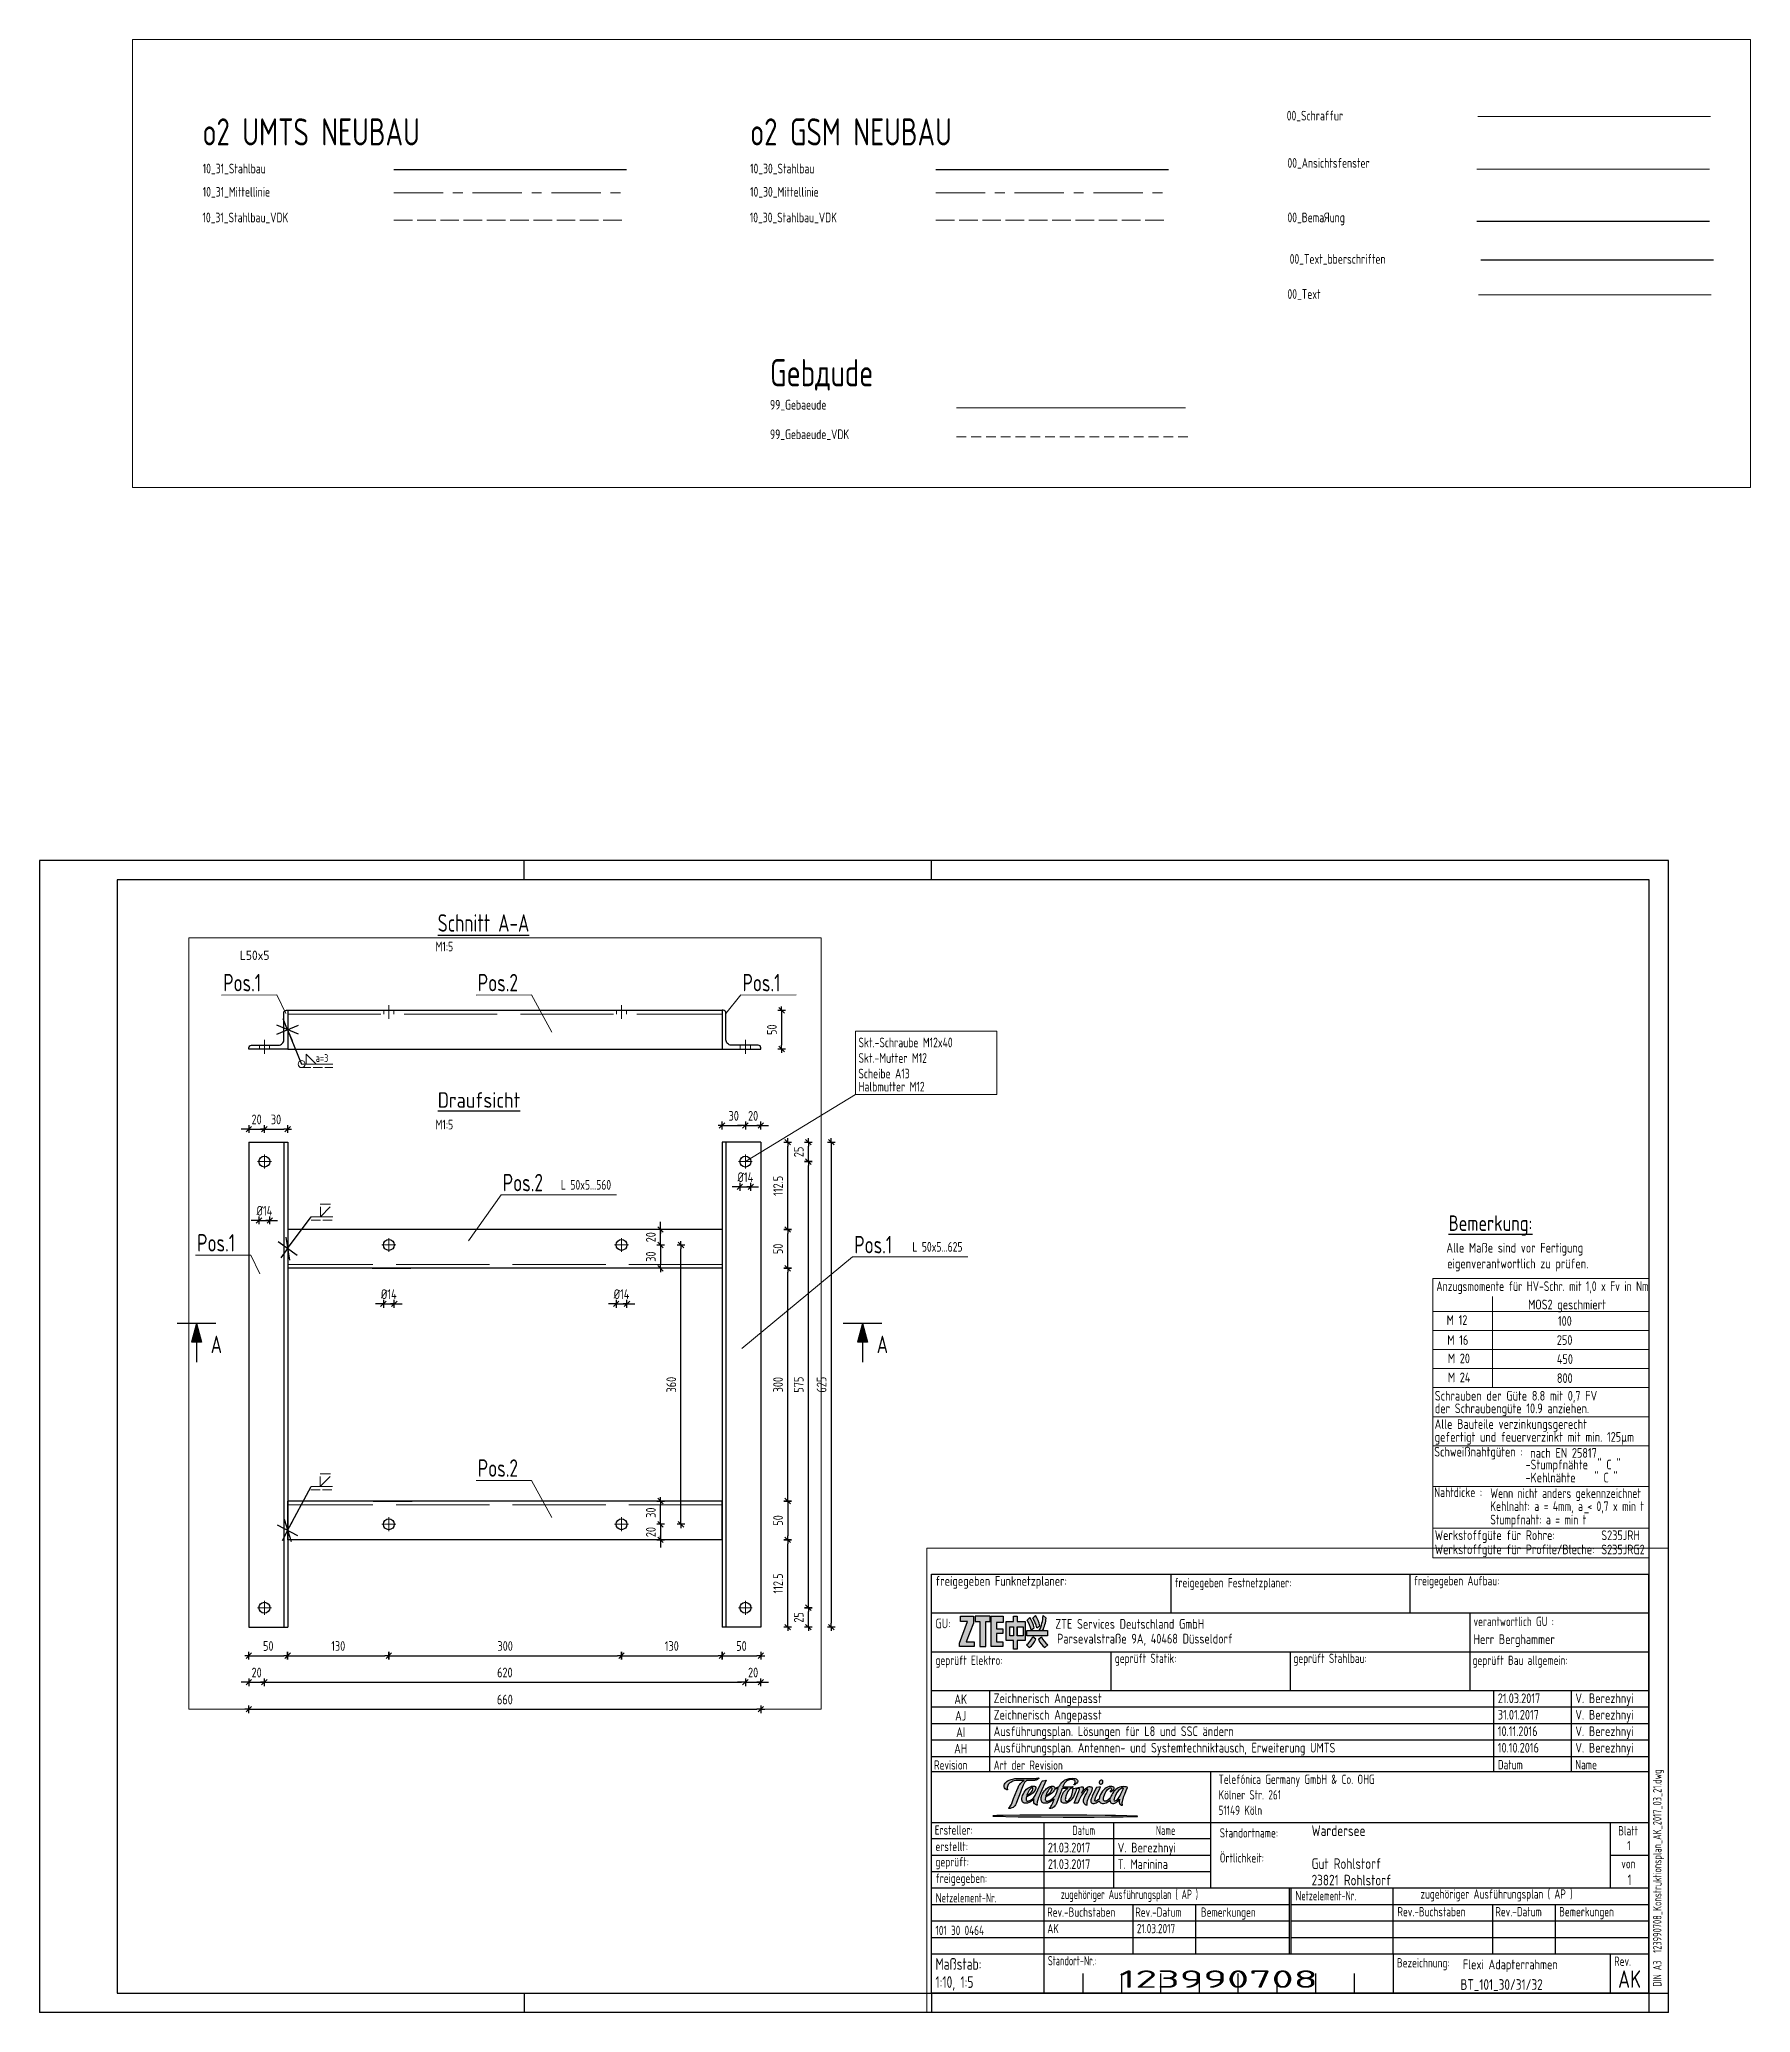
# Paper-space layout 'BT_101_30' of a CAD drawing. Header units: millimetres. Extents: x -3 to 438, y -3 to 505.
# The model-space entities are those that its viewports show. They can reach past a viewport. Long polylines and large blocks are cut down to what shows.
import ezdxf
from ezdxf.enums import TextEntityAlignment as Align

# ---------------------------------------------------------------- set-up
doc = ezdxf.new("R2010")
doc.units = ezdxf.units.MM
doc.header["$LTSCALE"] = 0.4
for name, pattern in [('ACAD_ISO02W100', [15, 12, -3]), ('MITTE', [50.8, 31.75, -6.35, 6.35, -6.35]), ('STRICHLINIE2', [9.525, 6.35, -3.175])]:
    doc.linetypes.add(name, pattern=pattern)
doc.layers.add('00_Ansichtsfenster', color=8, linetype='Continuous', lineweight=13, plot=False)
for name, color, linetype, lineweight in [('00_Bemaßung', 3, 'Continuous', 25), ('00_Rahmen_Schriftfeld', 7, 'Continuous', 25), ('00_Schraffur', 253, 'Continuous', 18), ('00_Text', 4, 'Continuous', 20), ('00_Text_Überschriften', 1, 'Continuous', 25), ('10_30_Mittellinie', 140, 'MITTE', 18), ('10_30_Stahlbau', 140, 'Continuous', 25), ('10_30_Stahlbau_VDK', 140, 'ACAD_ISO02W100', 18), ('10_31_Mittellinie', 170, 'MITTE', 18), ('10_31_Stahlbau', 170, 'Continuous', 25), ('10_31_Stahlbau_VDK', 170, 'ACAD_ISO02W100', 18), ('99_Gebaeude', 57, 'Continuous', 9), ('99_Gebaeude_VDK', 57, 'STRICHLINIE2', 9), ('Schriftkopf', 7, 'Continuous', 30)]:
    doc.layers.add(name, color=color, linetype=linetype, lineweight=lineweight)
doc.layers.add('00_Hilfslinien', color=31, linetype='Continuous', plot=False)
doc.layers.add('Plankopf', color=255, linetype='Continuous')
doc.styles.add('ROMANS', font='romans.shx', dxfattribs={"width": 0.8})
doc.styles.get("Standard").update_dxf_attribs({"font": 'isocp.shx', "width": 0.85})
doc.styles.add('STO-Nr', font='isoct.shx')
doc.dimstyles.new('Bemaßung O2', dxfattribs={"dimtxt": 2.5, "dimasz": 1, "dimexe": 0, "dimexo": 0, "dimgap": 1.25, "dimtad": 1, "dimdec": 0, "dimzin": 0, "dimdsep": 46, "dimtxsty": 'Standard', "dimblk": 'BEMPFEIL', "dimcen": 0, "dimse1": 1, "dimse2": 1, "dimadec": 0, "dimazin": 0, "dimtfac": 0.04, "dimtdec": 0, "dimtix": 1, "dimtmove": 1, "dimatfit": 3, "dimldrblk": 'BEMPFEIL', "dimfxl": 1, "dimtolj": 1, "dimarcsym": 0})

psp = doc.layouts.new('BT_101_30')

# ---------------------------------------------------------------- texts
at = {"width": 0.8}
for s, height, p in [('o2 UMTS NEUBAU', 7, (38.873, 478.082)), ('o2 GSM NEUBAU', 7, (180.067, 478.082)), ('00_Schraffur', 2.5, (318.432, 484.527)), ('10_31_Stahlbau', 2.5, (38.95, 470.89)), ('10_30_Stahlbau', 2.5, (180.067, 470.89)), ('00_Ansichtsfenster', 2.5, (318.619, 472.336)), ('10_31_Mittellinie', 2.5, (38.95, 464.89)), ('10_30_Mittellinie', 2.5, (180.067, 464.89)), ('10_31_Stahlbau_VDK', 2.5, (38.873, 458.274)), ('10_30_Stahlbau_VDK', 2.5, (179.99, 458.274)), ('00_BemaЯung', 2.5, (318.619, 458.291)), ('00_Text_Ьberschriften', 2.5, (319.191, 447.589)), ('00_Text', 2.5, (318.619, 438.543)), ('Gebдude', 7, (185.217, 416.017)), ('99_Gebaeude', 2.5, (185.217, 410.012)), ('99_Gebaeude_VDK', 2.5, (185.217, 402.387))]:
    psp.add_text(s, height=height, dxfattribs=at).set_placement(p)
at = {"layer": '00_Text'}
for s, width, p in [('M1:5', 0.8, (98.978, 272.841)), ('M1:5', 0.8, (98.978, 226.948)), ('Alle Maße sind vor Fertigung', 0.85, (359.595, 195.201)), ('eigenverantwortlich zu prüfen.', 0.85, (359.808, 191.13)), ('MOS2 geschmiert', 0.85, (380.662, 180.569)), ('Schrauben der Güte 8.8 mit 0,7 FV', 0.85, (356.611, 157.049)), ('der Schraubengüte 10.9 anziehen.', 0.85, (356.611, 153.801)), ('Alle Bauteile verzinkungsgerecht', 0.85, (356.561, 149.755)), ('gefertigt und feuerverzinkt mit min. 125µm', 0.85, (356.561, 146.436)), ('Werkstoffgüte für Rohre:', 0.85, (356.611, 121.122)), ('Werkstoffgüte für Profile/Bleche:', 0.85, (356.611, 117.449)), ('S235JRH', 0.85, (399.528, 121.085)), ('S235JRG2', 0.85, (399.528, 117.412))]:
    psp.add_text(s, height=2.5, dxfattribs=dict(at, width=width)).set_placement(p, align=Align.TOP_LEFT)
for s, height, width, p in [('Skt.-Schraube M12x40', 2.5, 0.8, (208.017, 245.611)), ('a=3', 2, 0.8, (68.078, 241.846)), ('Scheibe A13', 2.5, 0.8, (207.981, 237.597)), ('Skt.-Mutter M12', 2.5, 0.8, (208.017, 241.614)), ('Halbmutter M12', 2.5, 0.8, (208.017, 234.227)), ('L 50x5...560', 2.5, 0.8, (131.305, 208.92)), ('L 50x5...625', 2.5, 0.8, (221.915, 192.928)), ('Anzugsmomente für HV-Schr. mit 1,0 x Fv in Nm', 2.5, 0.8, (357.012, 182.792)), ('M 12', 2.5, 0.85, (359.665, 174.058)), ('100', 2.5, 0.85, (388.35, 173.824)), ('M 16', 2.5, 0.85, (359.826, 168.912)), ('250', 2.5, 0.85, (388.085, 168.912)), ('M 20', 2.5, 0.85, (359.973, 164.182)), ('450', 2.5, 0.85, (388.085, 164.002)), ('M 24', 2.5, 0.85, (359.973, 159.273)), ('800', 2.5, 0.85, (388.085, 159.093)), ('Schweißnahtgüten :', 2.5, 0.85, (356.45, 140.126)), ('-Stumpfnähte  " C "', 2.5, 0.85, (380.006, 136.821)), ('nach EN 25817', 2.5, 0.85, (381.25, 139.81)), ('-Kehlnähte    " C "', 2.5, 0.85, (380.006, 133.453)), ('Nahtdicke :', 2.5, 0.8, (356.45, 129.664)), ('Wenn nicht anders gekennzeichnet', 2.5, 0.8, (370.914, 129.431)), ('Kehlnaht: a = 4mm, a < 0,7 x min t', 2.5, 0.8, (370.914, 126.087)), ('Stumpfnaht: a = min t', 2.5, 0.8, (370.914, 122.63))]:
    psp.add_text(s, height=height, dxfattribs=dict(at, width=width)).set_placement(p)
at = {"layer": '00_Text_Überschriften'}
for s, height, width, p in [('%%USchnitt A-A', 4.5, 0.8, (99.553, 279.927)), ('%%UBemerkung:', 4, 0.85, (360.169, 202.288))]:
    psp.add_text(s, height=height, dxfattribs=dict(at, width=width)).set_placement(p, align=Align.TOP_LEFT)
at = {"layer": '00_Text_Überschriften', "width": 0.8}
for s, p in [('Pos.1', (44.223, 262.289)), ('Pos.2', (109.875, 262.289)), ('Pos.1', (178.119, 262.289)), ('Pos.2', (116.318, 210.746)), ('Pos.1', (37.51, 195.226)), ('Pos.1', (206.928, 194.755)), ('A', (41.015, 169.031)), ('A', (212.726, 169.031)), ('Pos.2', (109.875, 137.158))]:
    psp.add_text(s, height=4.5, dxfattribs=at).set_placement(p, align=Align.MIDDLE_LEFT)
at = {"layer": '00_Text_Überschriften', "style": 'ROMANS', "width": 0.8}
psp.add_text('%%UDraufsicht', height=4, dxfattribs=at).set_placement((99.553, 234.034), align=Align.TOP_LEFT)

msp = doc.modelspace()

# ---------------------------------------------------------------- texts
at = {"width": 0.85}
msp.add_text('Parsevalstraße 9A, 40468 Düsseldorf', height=250, dxfattribs=at).set_placement((3239.46, 9012.37))
at = {"layer": '00_Hilfslinien'}
msp.add_text('L50x5', height=12, dxfattribs=at).set_placement((21847.1, 9215.41))
at = {"layer": '00_Rahmen_Schriftfeld', "color": 7, "width": 0.85}
for s, height, p in [('freigegeben Funknetzplaner:', 250, (101.66, 10500.71)), ('GU:', 250, (101.66, 9405.11)), ('ZTE Services Deutschland GmbH', 250, (3192.29, 9392.03)), ('Herr Berghammer', 250, (13976.66, 8997.96)), ('1', 240, (17937.52, 3683.05)), ('Flexi Adapterrahmen', 250, (13700.7, 614.77))]:
    msp.add_text(s, height=height, dxfattribs=at).set_placement(p)
at = {"layer": '00_Rahmen_Schriftfeld', "color": 7, "attachment_point": 1}
for s, insert, char_height, width in [('{\\W0.8;freigegeben Aufbau:}', (12434.99, 10750.71), 240, 4382.4041), ('{\\W0.7;f\\W0.8;reigegeben Festnetzplaner:}', (6268.32, 10700.71), 240, 4382.4041), ('{\\W0.8;verantwortlich GU :}', (13976.66, 9700.71), 240, 4382.4041), ('{\\W0.8;geprüft Statik:}', (4726.66, 8750.71), 240, 4382.4041), ('{\\W0.8;geprüft Stahlbau:}', (9331.22, 8750.71), 240, 4382.4041), ('{\\W0.8;geprüft Elektro:}', (101.66, 8700.71), 240, 4382.4041), ('{\\W0.8;geprüft Bau allgemein:}', (13950.65, 8700.71), 240, 4382.4041), ('{\\W0.8;Datum}', (14601.66, 6008.3), 240, 1252.8411), ('{\\W0.8;Name}', (16601.66, 6008.3), 240, 1466.4205), ('{\\W0.8;Art der Revision}', (1601.66, 5996.04), 240, 4382.4041), ('{\\W0.8;Telefónica Germany GmbH & Co. OHG \\PKölner Str. 261 \\P51149 Köln}', (7400.82, 5631.83), 240, 4382.4041), ('{\\W0.8;Ersteller:}', (83.41, 4323.9), 240, 1384.8615), ('{\\W0.7;Datum}', (3634.83, 4315.28), 240, 1384.8615), ('{\\W0.7;Name}', (5784.83, 4315.28), 240, 1384.8615), ('{\\W0.8;Blatt}', (17706.61, 4305.71), 240, 795.0449), ('{\\W0.8;Standortname:}', (7432.06, 4250.71), 240, 4382.4041), ('{\\W0.8;erstellt:}', (101.66, 3900.18), 240, 1384.8615), ('{\\W0.8;Örtlichkeit:}', (7432.06, 3605.03), 240, 4382.4041), ('{\\W0.8;geprüft:}', (101.66, 3504.96), 240, 1384.8615), ('{\\W0.8;von}', (17786.63, 3455.71), 240, 715.0257), ('{\\W0.8;freigegeben:}', (101.66, 3079.96), 240, 1384.8615), ('{\\W0.8;zugehöriger Ausführungsplan ( AP )}', (12607.79, 2675.47), 240, 4757.0743), ('{\\W0.7;zugehöriger Ausführungsplan ( AP )}', (3332.79, 2664.32), 240, 4179.5235), ('N{\\W0.7;etzelement-Nr.}', (9378.64, 2630.12), 240, 1982.3248), ('N{\\W0.7;etzelement-Nr.}', (103.64, 2577.16), 240, 1384.8615), ('{\\W0.8;Rev.-Buchstaben}', (12013.47, 2217.57), 240, 1982.3248), ('{\\W0.8;Rev.-Datum}', (14537.77, 2217.57), 240, 1982.3248), ('{\\W0.8;Bemerkungen}', (16184.01, 2217.57), 240, 1982.3248), ('{\\W0.8;Rev.-Buchstaben}', (2980.81, 2206.94), 240, 2080.2321), ('{\\W0.8;Rev.-Datum}', (5252.17, 2206.94), 240, 1384.8615), ('{\\W0.8;Bemerkungen}', (6946.88, 2206.94), 240, 1669.0684), ('{\\W0.8;AK}', (2984.84, 1783.05), 240, 1674.7812), ('{\\W0.8;21.03.2017}', (5294.02, 1783.05), 240, 1514.9869), ('{\\W0.8;\\C255;101 30 0464}', (101.66, 1735.58), 240, 1982.3248), ('{\\W0.7;Standort-Nr.:}', (3001.66, 954.15), 240, 4524.3996), ('{\\W0.8;Rev.}', (17601.66, 941.12), 240, 900), ('{\\W0.8;Maßstab:}', (101.66, 900.71), 300, 1982.3248), ('{\\W0.8;Bezeichnung:}', (12001.66, 900.71), 240, 1982.3248), ('{\\W0.8;1:10, 1:5}', (101.66, 433.81), 300, 1982.3248)]:
    msp.add_mtext(s, dxfattribs=dict(at, insert=insert, char_height=char_height, width=width))
at = {"layer": '00_Rahmen_Schriftfeld', "color": 7, "insert": (65.36, 6001.04), "char_height": 240, "attachment_point": 1}
msp.add_mtext('{\\W0.8;Revision}', dxfattribs=at)
at = {"layer": '00_Rahmen_Schriftfeld', "color": 7, "insert": (18603.1, 165.42), "char_height": 220, "attachment_point": 1, "rotation": 90}
msp.add_mtext('{\\W0.7;DIN A3  123990708_Konstruktionsplan_AK_2017_03_21.dwg}', dxfattribs=at)

# ---------------------------------------------------------------- blocks, each defined once
blk = doc.blocks.new('A$C441A2204')
for p, q in [((420, 0), (0, 0)), ((0, 0), (0, -297)), ((125, -5), (125, 0)), ((125, -5), (125, 0)), ((230, -5), (230, 0)), ((230, -5), (230, 0)), ((420, -297), (420, 0)), ((125, -292), (125, -297)), ((125, -292), (125, -297)), ((230, -292), (230, -297)), ((230, -292), (230, -297)), ((420, -297), (0, -297))]:
    blk.add_line(p, q)
blk.add_lwpolyline([(20, -292), (415, -292), (415, -5), (20, -5)], close=True)
blk = doc.blocks.new('BEMPFEIL')
at = {"linetype": 'ByBlock'}
for p, q in [((0, 0), (-1, 0)), ((-0.71, -0.71), (0.71, 0.71)), ((0, 1), (0, -1)), ((0, 0), (1, 0))]:
    blk.add_line(p, q, dxfattribs=at)
blk = doc.blocks.new('*D19')
at = {"layer": '00_Bemaßung', "color": 0, "lineweight": -2, "transparency": 16777216}
blk.add_line((189.78, 97.16), (189.78, 117.66), dxfattribs=at)
at = {"layer": 'Defpoints', "color": 0, "transparency": 16777216}
for p in [(172.85, 118.66), (189.78, 118.66), (172.85, 96.16)]:
    blk.add_point(p, dxfattribs=at)
at = {"layer": '00_Bemaßung', "color": 0, "lineweight": -2, "transparency": 16777216}
for p, rotation in [((189.78, 118.66), 90), ((189.78, 96.16), 270)]:
    blk.add_blockref('BEMPFEIL', p, dxfattribs=dict(at, rotation=rotation))
at = {"layer": '00_Bemaßung', "color": 0, "transparency": 16777216, "insert": (187.28, 107.41), "char_height": 2.5, "attachment_point": 5, "rotation": 90}
blk.add_mtext('\\A1;112.5', dxfattribs=at)
blk = doc.blocks.new('*D20')
at = {"layer": '00_Bemaßung', "color": 0, "lineweight": -2, "transparency": 16777216}
blk.add_line((189.78, 189.66), (189.78, 197.66), dxfattribs=at)
at = {"layer": 'Defpoints', "color": 0, "transparency": 16777216}
for p in [(172.85, 198.66), (189.78, 198.66), (172.85, 188.66)]:
    blk.add_point(p, dxfattribs=at)
at = {"layer": '00_Bemaßung', "color": 0, "lineweight": -2, "transparency": 16777216}
for p, rotation in [((189.78, 198.66), 90), ((189.78, 188.66), 270)]:
    blk.add_blockref('BEMPFEIL', p, dxfattribs=dict(at, rotation=rotation))
at = {"layer": '00_Bemaßung', "color": 0, "transparency": 16777216, "insert": (187.28, 193.66), "char_height": 2.5, "attachment_point": 5, "rotation": 90}
blk.add_mtext('\\A1;50', dxfattribs=at)
blk = doc.blocks.new('*D21')
at = {"layer": '00_Bemaßung', "color": 0, "lineweight": -2, "transparency": 16777216}
blk.add_line((189.78, 199.66), (189.78, 220.16), dxfattribs=at)
at = {"layer": 'Defpoints', "color": 0, "transparency": 16777216}
for p in [(172.85, 221.16), (189.78, 221.16), (172.85, 198.66)]:
    blk.add_point(p, dxfattribs=at)
at = {"layer": '00_Bemaßung', "color": 0, "lineweight": -2, "transparency": 16777216}
for p, rotation in [((189.78, 221.16), 90), ((189.78, 198.66), 270)]:
    blk.add_blockref('BEMPFEIL', p, dxfattribs=dict(at, rotation=rotation))
at = {"layer": '00_Bemaßung', "color": 0, "transparency": 16777216, "insert": (187.28, 209.91), "char_height": 2.5, "attachment_point": 5, "rotation": 90}
blk.add_mtext('\\A1;112.5', dxfattribs=at)
blk = doc.blocks.new('*D22')
at = {"layer": '00_Bemaßung', "color": 0, "lineweight": -2, "transparency": 16777216}
blk.add_line((195.11, 97.16), (195.11, 100.16), dxfattribs=at)
at = {"layer": 'Defpoints', "color": 0, "transparency": 16777216}
for p in [(180.65, 101.16), (195.11, 101.16), (182.85, 96.16)]:
    blk.add_point(p, dxfattribs=at)
at = {"layer": '00_Bemaßung', "color": 0, "lineweight": -2, "transparency": 16777216}
for p, rotation in [((195.11, 101.16), 90), ((195.11, 96.16), 270)]:
    blk.add_blockref('BEMPFEIL', p, dxfattribs=dict(at, rotation=rotation))
at = {"layer": '00_Bemaßung', "color": 0, "transparency": 16777216, "insert": (192.61, 98.66), "char_height": 2.5, "attachment_point": 5, "rotation": 90}
blk.add_mtext('\\A1;25', dxfattribs=at)
blk = doc.blocks.new('*D23')
at = {"layer": '00_Bemaßung', "color": 0, "lineweight": -2, "transparency": 16777216}
blk.add_line((195.11, 102.16), (195.11, 215.16), dxfattribs=at)
at = {"layer": 'Defpoints', "color": 0, "transparency": 16777216}
for p in [(180.65, 216.16), (195.11, 216.16), (180.65, 101.16)]:
    blk.add_point(p, dxfattribs=at)
at = {"layer": '00_Bemaßung', "color": 0, "lineweight": -2, "transparency": 16777216}
for p, rotation in [((195.11, 216.16), 90), ((195.11, 101.16), 270)]:
    blk.add_blockref('BEMPFEIL', p, dxfattribs=dict(at, rotation=rotation))
at = {"layer": '00_Bemaßung', "color": 0, "transparency": 16777216, "insert": (192.61, 158.66), "char_height": 2.5, "attachment_point": 5, "rotation": 90}
blk.add_mtext('\\A1;575', dxfattribs=at)
blk = doc.blocks.new('*D24')
at = {"layer": '00_Bemaßung', "color": 0, "lineweight": -2, "transparency": 16777216}
blk.add_line((195.11, 217.16), (195.11, 220.16), dxfattribs=at)
at = {"layer": 'Defpoints', "color": 0, "transparency": 16777216}
for p in [(182.85, 221.16), (195.11, 221.16), (180.65, 216.16)]:
    blk.add_point(p, dxfattribs=at)
at = {"layer": '00_Bemaßung', "color": 0, "lineweight": -2, "transparency": 16777216}
for p, rotation in [((195.11, 221.16), 90), ((195.11, 216.16), 270)]:
    blk.add_blockref('BEMPFEIL', p, dxfattribs=dict(at, rotation=rotation))
at = {"layer": '00_Bemaßung', "color": 0, "transparency": 16777216, "insert": (192.61, 218.66), "char_height": 2.5, "attachment_point": 5, "rotation": 90}
blk.add_mtext('\\A1;25', dxfattribs=at)
blk = doc.blocks.new('*D25')
at = {"layer": '00_Bemaßung', "color": 0, "lineweight": -2, "transparency": 16777216}
blk.add_line((201, 220.16), (201, 97.16), dxfattribs=at)
at = {"layer": 'Defpoints', "color": 0, "transparency": 16777216}
for p in [(182.85, 221.16), (182.85, 96.16), (201, 96.16)]:
    blk.add_point(p, dxfattribs=at)
at = {"layer": '00_Bemaßung', "color": 0, "lineweight": -2, "transparency": 16777216}
for p, rotation in [((201, 221.16), 90), ((201, 96.16), 270)]:
    blk.add_blockref('BEMPFEIL', p, dxfattribs=dict(at, rotation=rotation))
at = {"layer": '00_Bemaßung', "color": 0, "transparency": 16777216, "insert": (198.5, 158.66), "char_height": 2.5, "attachment_point": 5, "rotation": 90}
blk.add_mtext('\\A1;625', dxfattribs=at)
blk = doc.blocks.new('*D26')
at = {"layer": '00_Bemaßung', "color": 0, "lineweight": -2, "transparency": 16777216}
blk.add_line((162.26, 123.66), (162.26, 193.66), dxfattribs=at)
at = {"layer": 'Defpoints', "color": 0, "transparency": 16777216}
for p in [(154, 194.66), (162.26, 194.66), (154, 122.66)]:
    blk.add_point(p, dxfattribs=at)
at = {"layer": '00_Bemaßung', "color": 0, "lineweight": -2, "transparency": 16777216}
for p, rotation in [((162.26, 194.66), 90), ((162.26, 122.66), 270)]:
    blk.add_blockref('BEMPFEIL', p, dxfattribs=dict(at, rotation=rotation))
at = {"layer": '00_Bemaßung', "color": 0, "transparency": 16777216, "insert": (159.76, 158.66), "char_height": 2.5, "attachment_point": 5, "rotation": 90}
blk.add_mtext('\\A1;360', dxfattribs=at)
blk = doc.blocks.new('*D27')
at = {"layer": '00_Bemaßung', "color": 0, "lineweight": -2, "transparency": 16777216}
blk.add_line((189.78, 129.66), (189.78, 187.66), dxfattribs=at)
at = {"layer": 'Defpoints', "color": 0, "transparency": 16777216}
for p in [(177.65, 188.66), (189.78, 188.66), (177.65, 128.66)]:
    blk.add_point(p, dxfattribs=at)
at = {"layer": '00_Bemaßung', "color": 0, "lineweight": -2, "transparency": 16777216}
for p, rotation in [((189.78, 188.66), 90), ((189.78, 128.66), 270)]:
    blk.add_blockref('BEMPFEIL', p, dxfattribs=dict(at, rotation=rotation))
at = {"layer": '00_Bemaßung', "color": 0, "transparency": 16777216, "insert": (187.28, 158.66), "char_height": 2.5, "attachment_point": 5, "rotation": 90}
blk.add_mtext('\\A1;300', dxfattribs=at)
blk = doc.blocks.new('*D28')
at = {"layer": '00_Bemaßung', "color": 0, "lineweight": -2, "transparency": 16777216}
blk.add_line((51.85, 88.79), (59.85, 88.79), dxfattribs=at)
at = {"layer": 'Defpoints', "color": 0, "transparency": 16777216}
for p in [(50.85, 96.16), (60.85, 96.16), (60.85, 88.79)]:
    blk.add_point(p, dxfattribs=at)
at = {"layer": '00_Bemaßung', "color": 0, "lineweight": -2, "transparency": 16777216, "rotation": 180}
blk.add_blockref('BEMPFEIL', (50.85, 88.79), dxfattribs=at)
at = {"layer": '00_Bemaßung', "color": 0, "lineweight": -2, "transparency": 16777216}
blk.add_blockref('BEMPFEIL', (60.85, 88.79), dxfattribs=at)
at = {"layer": '00_Bemaßung', "color": 0, "transparency": 16777216, "insert": (55.85, 91.29), "char_height": 2.5, "attachment_point": 5}
blk.add_mtext('\\A1;50', dxfattribs=at)
blk = doc.blocks.new('*D29')
at = {"layer": '00_Bemaßung', "color": 0, "lineweight": -2, "transparency": 16777216}
blk.add_line((173.85, 88.79), (181.85, 88.79), dxfattribs=at)
at = {"layer": 'Defpoints', "color": 0, "transparency": 16777216}
for p in [(172.85, 96.16), (182.85, 96.16), (182.85, 88.79)]:
    blk.add_point(p, dxfattribs=at)
at = {"layer": '00_Bemaßung', "color": 0, "lineweight": -2, "transparency": 16777216, "rotation": 180}
blk.add_blockref('BEMPFEIL', (172.85, 88.79), dxfattribs=at)
at = {"layer": '00_Bemaßung', "color": 0, "lineweight": -2, "transparency": 16777216}
blk.add_blockref('BEMPFEIL', (182.85, 88.79), dxfattribs=at)
at = {"layer": '00_Bemaßung', "color": 0, "transparency": 16777216, "insert": (177.85, 91.29), "char_height": 2.5, "attachment_point": 5}
blk.add_mtext('\\A1;50', dxfattribs=at)
blk = doc.blocks.new('*D30')
at = {"layer": '00_Bemaßung', "color": 0, "lineweight": -2, "transparency": 16777216}
blk.add_line((87.93, 88.79), (145.93, 88.79), dxfattribs=at)
at = {"layer": 'Defpoints', "color": 0, "transparency": 16777216}
for p in [(86.93, 108.89), (146.93, 108.89), (146.93, 88.79)]:
    blk.add_point(p, dxfattribs=at)
at = {"layer": '00_Bemaßung', "color": 0, "lineweight": -2, "transparency": 16777216, "rotation": 180}
blk.add_blockref('BEMPFEIL', (86.93, 88.79), dxfattribs=at)
at = {"layer": '00_Bemaßung', "color": 0, "lineweight": -2, "transparency": 16777216}
blk.add_blockref('BEMPFEIL', (146.93, 88.79), dxfattribs=at)
at = {"layer": '00_Bemaßung', "color": 0, "transparency": 16777216, "insert": (116.93, 91.29), "char_height": 2.5, "attachment_point": 5}
blk.add_mtext('\\A1;300', dxfattribs=at)
blk = doc.blocks.new('*D31')
at = {"layer": '00_Bemaßung', "color": 0, "lineweight": -2, "transparency": 16777216}
blk.add_line((173.85, 225.45), (177.85, 225.45), dxfattribs=at)
at = {"layer": 'Defpoints', "color": 0, "transparency": 16777216}
for p in [(178.85, 225.45), (172.85, 221.16), (178.85, 217.96)]:
    blk.add_point(p, dxfattribs=at)
at = {"layer": '00_Bemaßung', "color": 0, "lineweight": -2, "transparency": 16777216, "rotation": 180}
blk.add_blockref('BEMPFEIL', (172.85, 225.45), dxfattribs=at)
at = {"layer": '00_Bemaßung', "color": 0, "lineweight": -2, "transparency": 16777216}
blk.add_blockref('BEMPFEIL', (178.85, 225.45), dxfattribs=at)
at = {"layer": '00_Bemaßung', "color": 0, "transparency": 16777216, "insert": (175.85, 227.95), "char_height": 2.5, "attachment_point": 5}
blk.add_mtext('\\A1;30', dxfattribs=at)
blk = doc.blocks.new('*D32')
at = {"layer": '00_Bemaßung', "color": 0, "lineweight": -2, "transparency": 16777216}
for p, q in [((177.85, 225.45), (176.85, 225.45)), ((178.85, 225.45), (182.85, 225.45)), ((183.85, 225.45), (184.85, 225.45))]:
    blk.add_line(p, q, dxfattribs=at)
at = {"layer": 'Defpoints', "color": 0, "transparency": 16777216}
for p in [(182.85, 225.45), (182.85, 221.16), (178.85, 217.96)]:
    blk.add_point(p, dxfattribs=at)
at = {"layer": '00_Bemaßung', "color": 0, "lineweight": -2, "transparency": 16777216}
blk.add_blockref('BEMPFEIL', (178.85, 225.45), dxfattribs=at)
at = {"layer": '00_Bemaßung', "color": 0, "lineweight": -2, "transparency": 16777216, "rotation": 180}
blk.add_blockref('BEMPFEIL', (182.85, 225.45), dxfattribs=at)
at = {"layer": '00_Bemaßung', "color": 0, "transparency": 16777216, "insert": (180.85, 227.95), "char_height": 2.5, "attachment_point": 5}
blk.add_mtext('\\A1;20', dxfattribs=at)
blk = doc.blocks.new('*D33')
at = {"layer": '00_Bemaßung', "color": 0, "lineweight": -2, "transparency": 16777216}
for p, q in [((49.85, 224.53), (48.85, 224.53)), ((50.85, 224.53), (54.85, 224.53)), ((55.85, 224.53), (56.85, 224.53))]:
    blk.add_line(p, q, dxfattribs=at)
at = {"layer": 'Defpoints', "color": 0, "transparency": 16777216}
for p in [(54.85, 224.53), (50.85, 221.16), (54.85, 217.96)]:
    blk.add_point(p, dxfattribs=at)
at = {"layer": '00_Bemaßung', "color": 0, "lineweight": -2, "transparency": 16777216}
blk.add_blockref('BEMPFEIL', (50.85, 224.53), dxfattribs=at)
at = {"layer": '00_Bemaßung', "color": 0, "lineweight": -2, "transparency": 16777216, "rotation": 180}
blk.add_blockref('BEMPFEIL', (54.85, 224.53), dxfattribs=at)
at = {"layer": '00_Bemaßung', "color": 0, "transparency": 16777216, "insert": (52.85, 227.03), "char_height": 2.5, "attachment_point": 5}
blk.add_mtext('\\A1;20', dxfattribs=at)
blk = doc.blocks.new('*D34')
at = {"layer": '00_Bemaßung', "color": 0, "lineweight": -2, "transparency": 16777216}
blk.add_line((55.85, 224.53), (59.85, 224.53), dxfattribs=at)
at = {"layer": 'Defpoints', "color": 0, "transparency": 16777216}
for p in [(60.85, 224.53), (60.85, 221.16), (54.85, 217.96)]:
    blk.add_point(p, dxfattribs=at)
at = {"layer": '00_Bemaßung', "color": 0, "lineweight": -2, "transparency": 16777216, "rotation": 180}
blk.add_blockref('BEMPFEIL', (54.85, 224.53), dxfattribs=at)
at = {"layer": '00_Bemaßung', "color": 0, "lineweight": -2, "transparency": 16777216}
blk.add_blockref('BEMPFEIL', (60.85, 224.53), dxfattribs=at)
at = {"layer": '00_Bemaßung', "color": 0, "transparency": 16777216, "insert": (57.85, 227.03), "char_height": 2.5, "attachment_point": 5}
blk.add_mtext('\\A1;30', dxfattribs=at)
blk = doc.blocks.new('*D35')
at = {"layer": '00_Bemaßung', "color": 0, "lineweight": -2, "transparency": 16777216}
for p, q in [((84.53, 179.49), (83.53, 179.49)), ((85.53, 179.49), (88.33, 179.49)), ((89.33, 179.49), (90.33, 179.49))]:
    blk.add_line(p, q, dxfattribs=at)
at = {"layer": 'Defpoints', "color": 0, "transparency": 16777216}
for p in [(85.53, 194.66), (88.33, 194.66), (88.33, 179.49)]:
    blk.add_point(p, dxfattribs=at)
at = {"layer": '00_Bemaßung', "color": 0, "lineweight": -2, "transparency": 16777216}
blk.add_blockref('BEMPFEIL', (85.53, 179.49), dxfattribs=at)
at = {"layer": '00_Bemaßung', "color": 0, "lineweight": -2, "transparency": 16777216, "rotation": 180}
blk.add_blockref('BEMPFEIL', (88.33, 179.49), dxfattribs=at)
at = {"layer": '00_Bemaßung', "color": 0, "transparency": 16777216, "insert": (86.93, 181.99), "char_height": 2.5, "attachment_point": 5}
blk.add_mtext('\\A1;%%c14', dxfattribs=at)
blk = doc.blocks.new('*D36')
at = {"layer": '00_Bemaßung', "color": 0, "lineweight": -2, "transparency": 16777216}
for p, q in [((176.45, 209.65), (175.45, 209.65)), ((177.45, 209.65), (180.25, 209.65)), ((181.25, 209.65), (182.25, 209.65))]:
    blk.add_line(p, q, dxfattribs=at)
at = {"layer": 'Defpoints', "color": 0, "transparency": 16777216}
for p in [(177.45, 216.16), (180.25, 216.16), (180.25, 209.65)]:
    blk.add_point(p, dxfattribs=at)
at = {"layer": '00_Bemaßung', "color": 0, "lineweight": -2, "transparency": 16777216}
blk.add_blockref('BEMPFEIL', (177.45, 209.65), dxfattribs=at)
at = {"layer": '00_Bemaßung', "color": 0, "lineweight": -2, "transparency": 16777216, "rotation": 180}
blk.add_blockref('BEMPFEIL', (180.25, 209.65), dxfattribs=at)
at = {"layer": '00_Bemaßung', "color": 0, "transparency": 16777216, "insert": (178.85, 212.15), "char_height": 2.5, "attachment_point": 5}
blk.add_mtext('\\A1;%%c14', dxfattribs=at)
blk = doc.blocks.new('*D37')
at = {"layer": '00_Bemaßung', "color": 0, "lineweight": -2, "transparency": 16777216}
blk.add_line((188.21, 254.16), (188.21, 246.16), dxfattribs=at)
at = {"layer": 'Defpoints', "color": 0, "transparency": 16777216}
for p in [(171.61, 255.16), (171.61, 245.16), (188.21, 245.16)]:
    blk.add_point(p, dxfattribs=at)
at = {"layer": '00_Bemaßung', "color": 0, "lineweight": -2, "transparency": 16777216}
for p, rotation in [((188.21, 255.16), 90), ((188.21, 245.16), 270)]:
    blk.add_blockref('BEMPFEIL', p, dxfattribs=dict(at, rotation=rotation))
at = {"layer": '00_Bemaßung', "color": 0, "transparency": 16777216, "insert": (185.71, 250.16), "char_height": 2.5, "attachment_point": 5, "rotation": 90}
blk.add_mtext('\\A1;50', dxfattribs=at)
blk = doc.blocks.new('*D38')
at = {"layer": '00_Bemaßung', "color": 0, "lineweight": -2, "transparency": 16777216}
blk.add_line((51.85, 74.99), (181.85, 74.99), dxfattribs=at)
at = {"layer": 'Defpoints', "color": 0, "transparency": 16777216}
for p in [(50.85, 96.16), (182.85, 96.16), (182.85, 74.99)]:
    blk.add_point(p, dxfattribs=at)
at = {"layer": '00_Bemaßung', "color": 0, "lineweight": -2, "transparency": 16777216, "rotation": 180}
blk.add_blockref('BEMPFEIL', (50.85, 74.99), dxfattribs=at)
at = {"layer": '00_Bemaßung', "color": 0, "lineweight": -2, "transparency": 16777216}
blk.add_blockref('BEMPFEIL', (182.85, 74.99), dxfattribs=at)
at = {"layer": '00_Bemaßung', "color": 0, "transparency": 16777216, "insert": (116.85, 77.49), "char_height": 2.5, "attachment_point": 5}
blk.add_mtext('\\A1;660', dxfattribs=at)
blk = doc.blocks.new('*D39')
at = {"layer": '00_Bemaßung', "color": 0, "lineweight": -2, "transparency": 16777216}
for p, q in [((49.85, 81.95), (48.85, 81.95)), ((50.85, 81.95), (54.85, 81.95)), ((55.85, 81.95), (56.85, 81.95))]:
    blk.add_line(p, q, dxfattribs=at)
at = {"layer": 'Defpoints', "color": 0, "transparency": 16777216}
for p in [(54.85, 99.36), (50.85, 96.16), (54.85, 81.95)]:
    blk.add_point(p, dxfattribs=at)
at = {"layer": '00_Bemaßung', "color": 0, "lineweight": -2, "transparency": 16777216}
blk.add_blockref('BEMPFEIL', (50.85, 81.95), dxfattribs=at)
at = {"layer": '00_Bemaßung', "color": 0, "lineweight": -2, "transparency": 16777216, "rotation": 180}
blk.add_blockref('BEMPFEIL', (54.85, 81.95), dxfattribs=at)
at = {"layer": '00_Bemaßung', "color": 0, "transparency": 16777216, "insert": (52.85, 84.45), "char_height": 2.5, "attachment_point": 5}
blk.add_mtext('\\A1;20', dxfattribs=at)
blk = doc.blocks.new('*D40')
at = {"layer": '00_Bemaßung', "color": 0, "lineweight": -2, "transparency": 16777216}
blk.add_line((55.85, 81.95), (177.85, 81.95), dxfattribs=at)
at = {"layer": 'Defpoints', "color": 0, "transparency": 16777216}
for p in [(54.85, 99.36), (178.85, 99.36), (178.85, 81.95)]:
    blk.add_point(p, dxfattribs=at)
at = {"layer": '00_Bemaßung', "color": 0, "lineweight": -2, "transparency": 16777216, "rotation": 180}
blk.add_blockref('BEMPFEIL', (54.85, 81.95), dxfattribs=at)
at = {"layer": '00_Bemaßung', "color": 0, "lineweight": -2, "transparency": 16777216}
blk.add_blockref('BEMPFEIL', (178.85, 81.95), dxfattribs=at)
at = {"layer": '00_Bemaßung', "color": 0, "transparency": 16777216, "insert": (116.85, 84.45), "char_height": 2.5, "attachment_point": 5}
blk.add_mtext('\\A1;620', dxfattribs=at)
blk = doc.blocks.new('*D41')
at = {"layer": '00_Bemaßung', "color": 0, "lineweight": -2, "transparency": 16777216}
for p, q in [((177.85, 81.95), (176.85, 81.95)), ((178.85, 81.95), (182.85, 81.95)), ((183.85, 81.95), (184.85, 81.95))]:
    blk.add_line(p, q, dxfattribs=at)
at = {"layer": 'Defpoints', "color": 0, "transparency": 16777216}
for p in [(178.85, 99.36), (182.85, 96.16), (182.85, 81.95)]:
    blk.add_point(p, dxfattribs=at)
at = {"layer": '00_Bemaßung', "color": 0, "lineweight": -2, "transparency": 16777216}
blk.add_blockref('BEMPFEIL', (178.85, 81.95), dxfattribs=at)
at = {"layer": '00_Bemaßung', "color": 0, "lineweight": -2, "transparency": 16777216, "rotation": 180}
blk.add_blockref('BEMPFEIL', (182.85, 81.95), dxfattribs=at)
at = {"layer": '00_Bemaßung', "color": 0, "transparency": 16777216, "insert": (180.85, 84.45), "char_height": 2.5, "attachment_point": 5}
blk.add_mtext('\\A1;20', dxfattribs=at)
blk = doc.blocks.new('*D42')
at = {"layer": '00_Bemaßung', "color": 0, "lineweight": -2, "transparency": 16777216}
blk.add_line((61.85, 88.79), (85.93, 88.79), dxfattribs=at)
at = {"layer": 'Defpoints', "color": 0, "transparency": 16777216}
for p in [(86.93, 120.86), (60.85, 96.16), (86.93, 88.79)]:
    blk.add_point(p, dxfattribs=at)
at = {"layer": '00_Bemaßung', "color": 0, "lineweight": -2, "transparency": 16777216, "rotation": 180}
blk.add_blockref('BEMPFEIL', (60.85, 88.79), dxfattribs=at)
at = {"layer": '00_Bemaßung', "color": 0, "lineweight": -2, "transparency": 16777216}
blk.add_blockref('BEMPFEIL', (86.93, 88.79), dxfattribs=at)
at = {"layer": '00_Bemaßung', "color": 0, "transparency": 16777216, "insert": (73.89, 91.29), "char_height": 2.5, "attachment_point": 5}
blk.add_mtext('\\A1;130', dxfattribs=at)
blk = doc.blocks.new('*D43')
at = {"layer": '00_Bemaßung', "color": 0, "lineweight": -2, "transparency": 16777216}
blk.add_line((147.93, 88.79), (171.85, 88.79), dxfattribs=at)
at = {"layer": 'Defpoints', "color": 0, "transparency": 16777216}
for p in [(146.93, 120.86), (172.85, 120.86), (172.85, 88.79)]:
    blk.add_point(p, dxfattribs=at)
at = {"layer": '00_Bemaßung', "color": 0, "lineweight": -2, "transparency": 16777216, "rotation": 180}
blk.add_blockref('BEMPFEIL', (146.93, 88.79), dxfattribs=at)
at = {"layer": '00_Bemaßung', "color": 0, "lineweight": -2, "transparency": 16777216}
blk.add_blockref('BEMPFEIL', (172.85, 88.79), dxfattribs=at)
at = {"layer": '00_Bemaßung', "color": 0, "transparency": 16777216, "insert": (159.89, 91.29), "char_height": 2.5, "attachment_point": 5}
blk.add_mtext('\\A1;130', dxfattribs=at)
blk = doc.blocks.new('*D44')
at = {"layer": '00_Bemaßung', "color": 0, "lineweight": -2, "transparency": 16777216}
for p, q in [((156.99, 123.66), (156.99, 124.66)), ((156.99, 122.66), (156.99, 118.66)), ((156.99, 117.66), (156.99, 116.66))]:
    blk.add_line(p, q, dxfattribs=at)
at = {"layer": 'Defpoints', "color": 0, "transparency": 16777216}
for p in [(148.73, 122.66), (148.73, 118.66), (156.99, 118.66)]:
    blk.add_point(p, dxfattribs=at)
at = {"layer": '00_Bemaßung', "color": 0, "lineweight": -2, "transparency": 16777216}
for p, rotation in [((156.99, 122.66), 270), ((156.99, 118.66), 90)]:
    blk.add_blockref('BEMPFEIL', p, dxfattribs=dict(at, rotation=rotation))
at = {"layer": '00_Bemaßung', "color": 0, "transparency": 16777216, "insert": (154.49, 120.66), "char_height": 2.5, "attachment_point": 5, "rotation": 90}
blk.add_mtext('\\A1;20', dxfattribs=at)
blk = doc.blocks.new('*D45')
at = {"layer": '00_Bemaßung', "color": 0, "lineweight": -2, "transparency": 16777216}
for p, q in [((156.99, 199.66), (156.99, 200.66)), ((156.99, 194.66), (156.99, 198.66)), ((156.99, 193.66), (156.99, 192.66))]:
    blk.add_line(p, q, dxfattribs=at)
at = {"layer": 'Defpoints', "color": 0, "transparency": 16777216}
for p in [(148.73, 198.66), (156.99, 198.66), (148.73, 194.66)]:
    blk.add_point(p, dxfattribs=at)
at = {"layer": '00_Bemaßung', "color": 0, "lineweight": -2, "transparency": 16777216}
for p, rotation in [((156.99, 198.66), 270), ((156.99, 194.66), 90)]:
    blk.add_blockref('BEMPFEIL', p, dxfattribs=dict(at, rotation=rotation))
at = {"layer": '00_Bemaßung', "color": 0, "transparency": 16777216, "insert": (154.49, 196.66), "char_height": 2.5, "attachment_point": 5, "rotation": 90}
blk.add_mtext('\\A1;20', dxfattribs=at)
blk = doc.blocks.new('*D46')
at = {"layer": '00_Bemaßung', "color": 0, "lineweight": -2, "transparency": 16777216}
blk.add_line((189.78, 127.66), (189.78, 119.66), dxfattribs=at)
at = {"layer": 'Defpoints', "color": 0, "transparency": 16777216}
for p in [(172.85, 128.66), (172.85, 118.66), (189.78, 118.66)]:
    blk.add_point(p, dxfattribs=at)
at = {"layer": '00_Bemaßung', "color": 0, "lineweight": -2, "transparency": 16777216}
for p, rotation in [((189.78, 128.66), 90), ((189.78, 118.66), 270)]:
    blk.add_blockref('BEMPFEIL', p, dxfattribs=dict(at, rotation=rotation))
at = {"layer": '00_Bemaßung', "color": 0, "transparency": 16777216, "insert": (187.28, 123.66), "char_height": 2.5, "attachment_point": 5, "rotation": 90}
blk.add_mtext('\\A1;50', dxfattribs=at)
blk = doc.blocks.new('*D47')
at = {"layer": '00_Bemaßung', "color": 0, "lineweight": -2, "transparency": 16777216}
blk.add_line((156.99, 193.66), (156.99, 189.66), dxfattribs=at)
at = {"layer": 'Defpoints', "color": 0, "transparency": 16777216}
for p in [(148.73, 194.66), (148.73, 188.66), (156.99, 188.66)]:
    blk.add_point(p, dxfattribs=at)
at = {"layer": '00_Bemaßung', "color": 0, "lineweight": -2, "transparency": 16777216}
for p, rotation in [((156.99, 194.66), 90), ((156.99, 188.66), 270)]:
    blk.add_blockref('BEMPFEIL', p, dxfattribs=dict(at, rotation=rotation))
at = {"layer": '00_Bemaßung', "color": 0, "transparency": 16777216, "insert": (154.49, 191.66), "char_height": 2.5, "attachment_point": 5, "rotation": 90}
blk.add_mtext('\\A1;30', dxfattribs=at)
blk = doc.blocks.new('*D48')
at = {"layer": '00_Bemaßung', "color": 0, "lineweight": -2, "transparency": 16777216}
blk.add_line((156.99, 123.66), (156.99, 127.66), dxfattribs=at)
at = {"layer": 'Defpoints', "color": 0, "transparency": 16777216}
for p in [(148.73, 128.66), (156.99, 128.66), (148.73, 122.66)]:
    blk.add_point(p, dxfattribs=at)
at = {"layer": '00_Bemaßung', "color": 0, "lineweight": -2, "transparency": 16777216}
for p, rotation in [((156.99, 128.66), 90), ((156.99, 122.66), 270)]:
    blk.add_blockref('BEMPFEIL', p, dxfattribs=dict(at, rotation=rotation))
at = {"layer": '00_Bemaßung', "color": 0, "transparency": 16777216, "insert": (154.49, 125.66), "char_height": 2.5, "attachment_point": 5, "rotation": 90}
blk.add_mtext('\\A1;30', dxfattribs=at)
blk = doc.blocks.new('*D49')
at = {"layer": '00_Bemaßung', "color": 0, "lineweight": -2, "transparency": 16777216}
for p, q in [((144.53, 179.49), (143.53, 179.49)), ((145.53, 179.49), (148.33, 179.49)), ((149.33, 179.49), (150.33, 179.49))]:
    blk.add_line(p, q, dxfattribs=at)
at = {"layer": 'Defpoints', "color": 0, "transparency": 16777216}
for p in [(145.53, 194.66), (148.33, 194.66), (148.33, 179.49)]:
    blk.add_point(p, dxfattribs=at)
at = {"layer": '00_Bemaßung', "color": 0, "lineweight": -2, "transparency": 16777216}
blk.add_blockref('BEMPFEIL', (145.53, 179.49), dxfattribs=at)
at = {"layer": '00_Bemaßung', "color": 0, "lineweight": -2, "transparency": 16777216, "rotation": 180}
blk.add_blockref('BEMPFEIL', (148.33, 179.49), dxfattribs=at)
at = {"layer": '00_Bemaßung', "color": 0, "transparency": 16777216, "insert": (146.93, 181.99), "char_height": 2.5, "attachment_point": 5}
blk.add_mtext('\\A1;%%c14', dxfattribs=at)
blk = doc.blocks.new('*D50')
at = {"layer": '00_Bemaßung', "color": 0, "lineweight": -2, "transparency": 16777216}
for p, q in [((52.45, 200.99), (51.45, 200.99)), ((53.45, 200.99), (56.25, 200.99)), ((57.25, 200.99), (58.25, 200.99))]:
    blk.add_line(p, q, dxfattribs=at)
at = {"layer": 'Defpoints', "color": 0, "transparency": 16777216}
for p in [(53.45, 216.16), (56.25, 216.16), (56.25, 200.99)]:
    blk.add_point(p, dxfattribs=at)
at = {"layer": '00_Bemaßung', "color": 0, "lineweight": -2, "transparency": 16777216}
blk.add_blockref('BEMPFEIL', (53.45, 200.99), dxfattribs=at)
at = {"layer": '00_Bemaßung', "color": 0, "lineweight": -2, "transparency": 16777216, "rotation": 180}
blk.add_blockref('BEMPFEIL', (56.25, 200.99), dxfattribs=at)
at = {"layer": '00_Bemaßung', "color": 0, "transparency": 16777216, "insert": (54.85, 203.49), "char_height": 2.5, "attachment_point": 5}
blk.add_mtext('\\A1;%%c14', dxfattribs=at)
blk = doc.blocks.new('ZTE')
at = {"layer": 'Schriftkopf'}
h = blk.add_hatch(color=256, dxfattribs=at)
h.paths.add_polyline_path([(-15.485, 13.721), (-16.755, 13.721), (-16.755, 16.837), (-19.364, 16.837), (-19.364, 23.485), (-16.755, 23.485), (-16.755, 25.365), (-15.485, 25.365), (-15.485, 23.485), (-12.665, 23.485), (-12.665, 16.837), (-15.485, 16.837)])
h.paths.add_polyline_path([(-15.485, 18.434), (-15.485, 21.629), (-13.37, 21.629), (-13.37, 18.434)], flags=16)
h.paths.add_polyline_path([(-16.755, 18.434), (-18.094, 18.434), (-18.094, 21.629), (-16.755, 21.629)], flags=16)
h.paths.add_polyline_path([(-11.197, 14.299, 0.146069), (-8.923, 17.201), (-9.984, 18.109, -0.146069), (-12.257, 15.207)])
h.paths.add_polyline_path([(-4.609, 15.207, -0.146069), (-6.883, 18.109), (-7.943, 17.201, 0.146069), (-5.67, 14.299)])
h.paths.add_polyline_path([(-12.068, 18.456), (-12.068, 20.272), (-7.711, 20.272), (-6.475, 20.272), (-4.799, 20.272), (-4.799, 18.456)])
h.paths.add_polyline_path([(-6.335, 25.626, -0.111627), (-7.711, 20.272), (-6.475, 20.272, 0.093319), (-5.221, 24.738)])
h.paths.add_polyline_path([(-7.485, 22.002, 0.103341), (-9.052, 25.66), (-10.003, 24.686, -0.096248), (-8.589, 21.255)])
h.paths.add_polyline_path([(-9.498, 21.251, 0.103341), (-11.065, 24.909), (-12.015, 23.935, -0.096248), (-10.602, 20.504)])
h = blk.add_hatch(color=152, dxfattribs=at)
h.paths.add_polyline_path([(-35.991, 14.592), (-35.991, 15.827), (-33.127, 23.498), (-35.548, 23.498), (-35.548, 25.434), (-30.948, 25.434), (-30.948, 22.893), (-33.538, 16.262), (-30.705, 16.262), (-30.705, 14.592)])
h.paths.add_polyline_path([(-26.661, 14.592), (-28.793, 14.592), (-28.793, 23.498), (-30.391, 23.498), (-30.391, 25.434), (-25.04, 25.434), (-25.04, 23.498), (-26.661, 23.498)])
h.paths.add_polyline_path([(-24.737, 14.592), (-24.737, 25.434), (-20.414, 25.434), (-20.414, 23.159), (-22.885, 23.159), (-22.885, 20.957), (-20.584, 20.957), (-20.584, 19.215), (-22.885, 19.215), (-22.885, 16.262), (-20.584, 16.262), (-20.584, 14.592)])
for p, q in [((-10.003, 24.686), (-9.052, 25.66)), ((-6.335, 25.626), (-5.221, 24.738)), ((-16.755, 23.485), (-16.755, 25.365)), ((-16.755, 25.365), (-15.485, 25.365)), ((-15.485, 25.365), (-15.485, 23.485)), ((-12.015, 23.935), (-11.065, 24.909)), ((-8.589, 21.255), (-7.485, 22.002)), ((-15.485, 21.629), (-15.485, 18.434)), ((-10.602, 20.504), (-9.498, 21.251)), ((-8.923, 17.201), (-9.984, 18.109)), ((-7.943, 17.201), (-6.883, 18.109)), ((-16.755, 13.721), (-16.755, 16.837)), ((-15.485, 16.837), (-15.485, 13.721)), ((-12.257, 15.207), (-11.197, 14.299)), ((-4.609, 15.207), (-5.67, 14.299)), ((-15.485, 13.721), (-16.755, 13.721))]:
    blk.add_line(p, q, dxfattribs=at)
at = {"layer": 'Schriftkopf', "color": 175, "flags": 128}
for points in [[(-35.548, 25.434), (-30.948, 25.434), (-30.948, 22.893), (-33.538, 16.262), (-30.705, 16.262), (-30.705, 14.592), (-35.991, 14.592), (-35.991, 15.827), (-33.127, 23.498), (-35.548, 23.498), (-35.548, 25.434)], [(-30.391, 25.434), (-30.391, 23.498), (-28.793, 23.498), (-28.793, 14.592), (-26.661, 14.592), (-26.661, 23.498), (-25.04, 23.498), (-25.04, 25.434), (-30.391, 25.434)], [(-24.737, 14.592), (-24.737, 25.434), (-20.414, 25.434), (-20.414, 23.159), (-22.885, 23.159), (-22.885, 20.957), (-20.584, 20.957), (-20.584, 19.215), (-22.885, 19.215), (-22.885, 16.262), (-20.584, 16.262), (-20.584, 14.592), (-24.737, 14.592), (-24.737, 25.434)]]:
    blk.add_lwpolyline(points, dxfattribs=at)
at = {"layer": 'Schriftkopf', "flags": 128}
for points in [[(-16.755, 16.837), (-19.364, 16.837), (-19.364, 23.485), (-16.755, 23.485)], [(-15.485, 23.485), (-12.665, 23.485), (-12.665, 16.837), (-15.485, 16.837)]]:
    blk.add_lwpolyline(points, dxfattribs=at)
for points in [[(-18.094, 21.629), (-16.755, 21.629), (-16.755, 18.434), (-18.094, 18.434)], [(-15.485, 21.629), (-13.37, 21.629), (-13.37, 18.434), (-15.485, 18.434)], [(-12.068, 20.272), (-4.799, 20.272), (-4.799, 18.456), (-12.068, 18.456)]]:
    blk.add_lwpolyline(points, close=True, dxfattribs=at)
at = {"layer": 'Schriftkopf'}
for centre, radius, start, end in [((-17.023, 20.081), 9.729, 11.387, 34.9872), ((-18.864, 25.994), 12.535, 332.8425, 358.32), ((-19.035, 19.33), 9.729, 11.387, 34.9872), ((-18.127, 19.334), 9.729, 11.387, 33.3776), ((-17.708, 25.836), 12.535, 333.6517, 354.977), ((-20.139, 18.583), 9.729, 11.387, 33.3776), ((-15.981, 20.465), 6.444, 305.304, 338.5456), ((-0.885, 20.465), 6.444, 201.4544, 234.696), ((-14.921, 19.558), 6.444, 305.304, 338.5456), ((-1.946, 19.558), 6.444, 201.4544, 234.696)]:
    blk.add_arc(centre, radius, start, end, dxfattribs=at)
blk = doc.blocks.new('Schriftfeld')
at = {"color": 0, "linetype": 'ByBlock', "lineweight": 50, "width": 0.85}
for tag, p in [('STO-NAME', (9800, 4050)), ('STO-STRASSE', (9800, 3200)), ('STO-ORT', (9800, 2775))]:
    blk.add_attdef(tag, p, '', height=275, dxfattribs=at)
at = {"color": 0, "linetype": 'ByBlock', "lineweight": -2, "width": 0.85}
for tag, p in [('DATUM-ERSTELLT', (3000, 3625)), ('NAME-ERSTELLT', (4800, 3625)), ('DATUM-GEPRÜFT', (3000, 3200)), ('NAME-GEPRÜFT', (4800, 3200)), ('DATUM-FREIGEGEBEN', (3000, 2775)), ('NAME-FREIGEGEBEN', (4800, 2775))]:
    blk.add_attdef(tag, p, '', height=250, dxfattribs=at)
at = {"color": 0, "linetype": 'ByBlock', "lineweight": 50, "width": 0.85}
for tag, height, p in [('BLATT-ANZAHL', 275, (18000, 2700)), ('REVISION', 450, (18000, 0)), ('PLANART', 275, (14700, 0))]:
    blk.add_attdef(tag, text='', height=height, dxfattribs=at).set_placement(p, align=Align.BOTTOM_CENTER)
at = {"color": 0, "linetype": 'ByBlock', "lineweight": 100, "style": 'STO-Nr', "width": 2.05}
blk.add_attdef('STO-NR', text='', height=450, dxfattribs=at).set_placement((7400, 0), align=Align.BOTTOM_CENTER)
blk = doc.blocks.new('Revision')
at = {"color": 0, "linetype": 'ByBlock', "lineweight": -2, "width": 0.85}
for tag, p in [('REV-ART', (1600, 100)), ('REV-DATUM', (14600, 100)), ('REV-NAME', (16600, 100))]:
    blk.add_attdef(tag, p, '', height=250, dxfattribs=at)
blk.add_attdef('REV', text='', height=250, dxfattribs=at).set_placement((750, 0), align=Align.BOTTOM_CENTER)

# ---------------------------------------------------------------- dimensions: what is measured, and where the dimension line sits
at = {"layer": '00_Bemaßung'}
for base, p1, p2, override, picture, middle in [((188.209, 245.161), (171.611, 255.161), (171.611, 245.161), {"dimlfac": -5}, '*D37', (185.709, 250.161)), ((189.781, 221.161), (172.851, 198.661), (172.851, 221.161), {"dimdec": 1, "dimlfac": -5}, '*D21', (187.281, 209.911)), ((195.114, 221.161), (180.651, 216.161), (182.851, 221.161), {"dimlfac": -5}, '*D24', (192.613, 218.661)), ((201.003, 96.161), (182.851, 221.161), (182.851, 96.161), {"dimlfac": -5}, '*D25', (198.502, 158.661)), ((195.114, 216.161), (180.651, 101.161), (180.651, 216.161), {"dimlfac": -5}, '*D23', (192.614, 158.661)), ((156.988, 198.661), (148.735, 194.661), (148.735, 198.661), {"dimlfac": -5}, '*D45', (154.488, 196.661)), ((189.781, 198.661), (172.851, 188.661), (172.851, 198.661), {"dimlfac": -5}, '*D20', (187.281, 193.661)), ((156.988, 188.661), (148.735, 194.661), (148.735, 188.661), {"dimlfac": -5}, '*D47', (154.488, 191.661)), ((162.255, 194.661), (154.002, 122.661), (154.002, 194.661), {"dimlfac": -5}, '*D26', (159.755, 158.661)), ((189.781, 188.661), (177.648, 128.661), (177.648, 188.661), {"dimlfac": -5}, '*D27', (187.281, 158.661)), ((156.988, 128.661), (148.735, 122.661), (148.735, 128.661), {"dimlfac": -5}, '*D48', (154.488, 125.661)), ((189.781, 118.661), (172.851, 128.661), (172.851, 118.661), {"dimlfac": -5}, '*D46', (187.281, 123.661)), ((156.988, 118.661), (148.735, 122.661), (148.735, 118.661), {"dimlfac": -5}, '*D44', (154.488, 120.661)), ((189.781, 118.661), (172.851, 96.161), (172.851, 118.661), {"dimdec": 1, "dimlfac": -5}, '*D19', (187.281, 107.411)), ((195.114, 101.161), (182.851, 96.161), (180.651, 101.161), {"dimlfac": -5}, '*D22', (192.613, 98.661))]:
    dim = psp.add_linear_dim(base=base, p1=p1, p2=p2, angle=90, dimstyle='Bemaßung O2', override=override, dxfattribs=at)
    dim.commit()
    dim.dimension.update_dxf_attribs({"geometry": picture, "text_midpoint": middle})
for base, p1, p2, picture, middle in [((178.851, 225.447), (172.851, 221.161), (178.851, 217.961), '*D31', (175.851, 227.947)), ((182.851, 225.447), (178.851, 217.961), (182.851, 221.161), '*D32', (180.851, 227.947)), ((54.851, 224.528), (50.851, 221.161), (54.851, 217.961), '*D33', (52.851, 227.028)), ((60.851, 224.528), (54.851, 217.961), (60.851, 221.161), '*D34', (57.851, 227.028)), ((86.935, 88.789), (60.851, 96.161), (86.935, 120.861), '*D42', (73.893, 91.289)), ((172.851, 88.789), (146.935, 120.861), (172.851, 120.861), '*D43', (159.893, 91.289)), ((146.935, 88.789), (86.935, 108.894), (146.935, 108.894), '*D30', (116.935, 91.289)), ((54.851, 81.948), (50.851, 96.161), (54.851, 99.361), '*D39', (52.851, 84.448)), ((178.851, 81.948), (54.851, 99.361), (178.851, 99.361), '*D40', (116.851, 84.448)), ((182.851, 81.948), (178.851, 99.361), (182.851, 96.161), '*D41', (180.851, 84.448)), ((60.851, 88.789), (50.851, 96.161), (60.851, 96.161), '*D28', (55.851, 91.289)), ((182.851, 74.986), (50.851, 96.161), (182.851, 96.161), '*D38', (116.851, 77.486)), ((182.851, 88.789), (172.851, 96.161), (182.851, 96.161), '*D29', (177.851, 91.289))]:
    dim = psp.add_linear_dim(base=base, p1=p1, p2=p2, dimstyle='Bemaßung O2', override={"dimlfac": -5}, dxfattribs=at)
    dim.commit()
    dim.dimension.update_dxf_attribs({"geometry": picture, "text_midpoint": middle})
for base, p1, p2, picture, middle in [((56.251, 200.988), (53.451, 216.161), (56.251, 216.161), '*D50', (54.851, 203.488)), ((180.251, 209.646), (177.451, 216.161), (180.251, 216.161), '*D36', (178.851, 212.146)), ((88.335, 179.488), (85.535, 194.661), (88.335, 194.661), '*D35', (86.935, 181.988)), ((148.335, 179.488), (145.535, 194.661), (148.335, 194.661), '*D49', (146.935, 181.988))]:
    dim = psp.add_linear_dim(base=base, p1=p1, p2=p2, text='%%c14', dimstyle='Bemaßung O2', override={"dimlfac": -5}, dxfattribs=at)
    dim.commit()
    dim.dimension.update_dxf_attribs({"geometry": picture, "text_midpoint": middle})

# ---------------------------------------------------------------- hatches: boundary and pattern name
h = msp.add_hatch(color=136)
h.paths.add_polyline_path([(5305.04, 4561.53), (5035.87, 4572.35), (4739.63, 4576.22), (4478.37, 4580.09), (4002.68, 4585.5), (3587.45, 4587.03), (3131.1, 4587.81), (2660.15, 4586.25), (2280.64, 4583.91), (1846.72, 4577.73), (1685.4, 4573.86), (1600.31, 4571.54), (1586.45, 4567.7), (1584.13, 4565.39), (1588, 4561.52), (2235.29, 4544.51), (2827, 4539.87), (3396.12, 4537.54), (3871.45, 4537.53), (4195.54, 4538.3), (4639.38, 4542.18), (4943.35, 4544.5), (5309.68, 4555.35), (5311.23, 4557.66), (5308.91, 4559.98)])
h.paths.add_polyline_path([(2292.71, 5179.48), (2314.37, 5231.28), (2329.84, 5274.57), (2347.63, 5317.09), (2366.19, 5358.07), (2382.43, 5392.86), (2400.22, 5424.55), (2416.47, 5448.52), (2435.8, 5466.3), (2452.04, 5481.76), (2629.16, 5480.22), (2652.36, 5482.54), (2670.93, 5484.86), (2694.9, 5491.81), (2717.33, 5499.54), (2735.9, 5510.37), (2750.59, 5522.74), (2764.51, 5532.01), (2766.06, 5538.97), (2762.97, 5543.61), (2758.33, 5546.7), (2748.27, 5542.06), (2736.67, 5538.97), (2718.11, 5536.65), (2695.68, 5535.11), (2669.38, 5532.79), (2636.9, 5532.01), (2454.71, 5535.06), (2231.95, 5534.28), (2209.52, 5533.51), (2175.49, 5531.19), (2144.56, 5528.1), (2119.03, 5523.46), (2087.32, 5517.28), (2051.74, 5508.77), (2023.9, 5500.27), (2000.7, 5488.67), (1978.27, 5480.17), (1954.29, 5464.71), (1928.77, 5447.7), (1912.52, 5430.69), (1896.28, 5411.36), (1884.68, 5386.62), (1874.62, 5360.34), (1870.76, 5332.51), (1871.53, 5316.27), (1880.81, 5287.67), (1897.83, 5266.02), (1920.26, 5249.01), (1940.37, 5242.05), (1957.38, 5238.96), (1962.21, 5241.17), (1962.21, 5247.35), (1957.57, 5259.72), (1952.93, 5278.28), (1952.16, 5299.15), (1956.02, 5328.53), (1964.53, 5354.04), (1976.13, 5374.92), (1993.92, 5397.34), (2014.8, 5415.89), (2041.1, 5432.13), (2066.62, 5445.27), (2098.34, 5459.18), (2133.91, 5469.23), (2178, 5476.19), (2216.67, 5480.06), (2265.4, 5480.83), (2387.6, 5481.6), (2390.7, 5480.06), (2379.1, 5475.42), (2364.4, 5467.69), (2339.65, 5448.36), (2319.54, 5432.9), (2294.02, 5405.84), (2273.13, 5380.33), (2253.8, 5348.63), (2229.82, 5302.25), (2198.88, 5225.71), (2115.21, 5012.66), (2067.25, 4889.74), (2052.56, 4854.95), (2037.86, 4827.89), (2019.83, 4800.8), (2003.06, 4783.05), (1992.26, 4775.75), (1990.68, 4769.13), (1996.1, 4762.17), (2006.15, 4761.4), (2023.17, 4762.17), (2047.92, 4766.04), (2073.44, 4773), (2105.92, 4788.46), (2128.35, 4807.79), (2148.46, 4826.34), (2166.25, 4854.95), (2183.27, 4890.51), (2193.5, 4912.47)])
h.paths.add_polyline_path([(2438.48, 5014.11), (2441.88, 5036.99), (2445.75, 5053.99), (2485.97, 5074.09), (2538.56, 5104.25), (2587.29, 5139.04), (2616.68, 5166.09), (2647.62, 5197.02), (2670.82, 5230.26), (2682.42, 5254.23), (2687.06, 5277.42), (2686.29, 5300.61), (2673.14, 5321.49), (2652.26, 5331.54), (2629.83, 5334.63), (2608.95, 5334.63), (2579.55, 5329.99), (2552.48, 5319.94), (2521.55, 5303.71), (2483.65, 5282.06), (2451.94, 5255), (2415.58, 5212.48), (2390.06, 5177.69), (2368.41, 5135.17), (2348.3, 5092.65), (2338.24, 5060.95), (2332.05, 5019.98), (2331.28, 4982.87), (2337.47, 4951.95), (2348.3, 4930.3), (2365.31, 4910.97), (2390.83, 4898.6), (2417.91, 4893.96), (2442.66, 4894.74), (2476.69, 4899.37), (2518.45, 4911.74), (2550.16, 4929.53), (2578.01, 4945.76), (2604.3, 4967.41), (2629.05, 4987.51), (2639.11, 5004.52), (2642.2, 5001.42), (2642.98, 4998.33), (2637.56, 4989.05), (2636.02, 4972.05), (2633.7, 4951.17), (2636.79, 4926.43), (2641.43, 4904.01), (2657.67, 4879.27), (2678.56, 4859.95), (2700.98, 4849.12), (2712.59, 4844.48), (2719.55, 4846.8), (2723.59, 4848.9), (2724.36, 4854.31), (2721.27, 4862.81), (2718.95, 4882.14), (2719.72, 4904.56), (2723.59, 4930.85), (2730.55, 4955.58), (2736.71, 4980.62), (2757.6, 5037.83), (2780.03, 5094.27), (2810.96, 5166.17), (2957.18, 5487.28), (2877.52, 5474.91), (2860.5, 5470.28), (2848.9, 5464.86), (2842.71, 5455.59), (2817.77, 5402.66), (2743.52, 5243.4), (2676.23, 5094.2), (2634.47, 5041.62), (2599.66, 5006.84), (2565.63, 4981.32), (2535.47, 4962), (2511.49, 4953.49), (2489.06, 4947.31), (2469.73, 4948.08), (2457.35, 4949.63), (2446.52, 4960.45), (2438.79, 4972.05), (2437.24, 4990.6)])
h.paths.add_polyline_path([(2458.12, 5091.88), (2456.58, 5100.38), (2465.09, 5125.89), (2489.06, 5178.46), (2519.23, 5234.13), (2548.62, 5268.92), (2568.73, 5284.38), (2584.2, 5290.56), (2598.89, 5290.56), (2608.17, 5287.47), (2613.59, 5277.42), (2614.36, 5258.87), (2604.3, 5226.4), (2579.55, 5190.83), (2544.75, 5153.72), (2493.7, 5115.07)], flags=16)
h.paths.add_polyline_path([(2935.04, 5034.76), (2937.36, 5054.08), (2961.34, 5064.91), (2998.46, 5083.46), (3028.63, 5101.24), (3065.75, 5125.98), (3099.79, 5153.81), (3136.91, 5189.38), (3154.7, 5212.57), (3167.85, 5234.22), (3177.9, 5255.86), (3181.77, 5279.83), (3180.22, 5298.38), (3174.04, 5310.75), (3163.98, 5320.8), (3151.61, 5328.53), (3134.59, 5331.63), (3113.71, 5332.4), (3095.92, 5331.63), (3079.68, 5328.53), (3062.66, 5323.12), (3041.78, 5315.39), (3017.03, 5304.57), (2984.54, 5285.24), (2954.38, 5261.27), (2934.27, 5241.17), (2910.21, 5212.98), (2887.78, 5180.51), (2862.26, 5139.53), (2846.01, 5101.65), (2835.96, 5070.73), (2829, 5042.9), (2825.9, 5015.84), (2825.9, 4992.65), (2826.68, 4975.64), (2832.09, 4952.44), (2841.37, 4933.12), (2855.3, 4916.88), (2871.54, 4905.29), (2887.78, 4897.55), (2910.21, 4893.69), (2938.83, 4892.14), (2962.8, 4892.92), (2986.01, 4899.1), (3022.36, 4909.92), (3053.3, 4925.39), (3085.01, 4946.26), (3119.04, 4969.45), (3146.11, 4993.42), (3161.25, 5010.95), (3162.35, 5006.56), (3160.03, 4998.83), (3144.56, 4960.18), (3125.23, 4907.6), (3107.44, 4867.4), (3094.29, 4836.48), (3079.59, 4810.97), (3068.77, 4794.73), (3058.75, 4785.42), (3049.72, 4777.8), (3045.2, 4773.57), (3043.23, 4770.75), (3044.07, 4764.83), (3047.88, 4762.26), (3051.16, 4762.22), (3065.08, 4762.22), (3089.06, 4763.77), (3107.62, 4767.63), (3138.56, 4780.78), (3164.09, 4800.88), (3183.43, 4825.62), (3202.76, 4854.23), (3219.97, 4890.03), (3264.06, 5006), (3308.15, 5120.42), (3365.39, 5274.28), (3475.22, 5276.6), (3513.89, 5280.46), (3513.89, 5278.14), (3493.78, 5266.41), (3478.31, 5255.59), (3453.56, 5233.94), (3424.94, 5203.79), (3405.6, 5175.95), (3383.95, 5139.62), (3360.74, 5087.82), (3348.37, 5042.2), (3342.18, 5006.64), (3342.95, 4974.17), (3346.82, 4949.43), (3361.52, 4921.59), (3380.08, 4905.36), (3401.74, 4895.31), (3429.58, 4892.21), (3450.47, 4892.21), (3480.63, 4897.63), (3512.34, 4909.22), (3542.01, 4928.73), (3576.05, 4955.79), (3600.02, 4978.21), (3628.64, 5012.23), (3662.67, 5063.26), (3689.75, 5116.6), (3706.76, 5162.22), (3719.91, 5200.1), (3725.33, 5233.34), (3728.42, 5258.86), (3796.49, 5270.46), (3805.77, 5270.46), (3811.96, 5265.04), (3814.28, 5258.09), (3814.18, 5242.16), (3809.69, 5228.06), (3798.81, 5199.33), (3775.6, 5139.02), (3739.25, 5049.34), (3692.84, 4936.46), (3677.37, 4902.44), (3676.6, 4899.35), (3770.19, 4899.35), (3809.64, 4982.08), (3835.16, 5035.42), (3862.23, 5084.13), (3883.89, 5118.15), (3907.09, 5149.85), (3932.62, 5183.86), (3957.37, 5213.24), (3985.21, 5239.53), (4005.33, 5254.22), (4015.38, 5259.63), (4025.44, 5258.09), (4030.85, 5256.54), (4033.94, 5248.03), (4032.4, 5233.34), (4025.44, 5215.56), (4009.97, 5182.32), (3992.95, 5146.75), (3965.1, 5091.09), (3944.22, 5047.02), (3931.07, 5009.91), (3922.56, 4978.98), (3917.92, 4955.79), (3917.92, 4926.41), (3924.11, 4907.08), (3934.94, 4884.66), (3950.41, 4867.65), (3972.07, 4852.19), (3988.31, 4846.78), (3999.91, 4843.69), (4005.33, 4845.23), (4011.51, 4852.19), (4006.87, 4858.37), (4003.78, 4874.61), (4002.23, 4897.03), (4005.33, 4924.09), (4012.29, 4952.7), (4020.79, 4978.21), (4035.49, 5016.87), (4058.7, 5067.89), (4090.41, 5132.06), (4120.57, 5196.23), (4136.04, 5235.66), (4143, 5260.4), (4143, 5280.51), (4138.36, 5295.2), (4129.08, 5307.57), (4115.16, 5317.62), (4102.01, 5320.71), (4080.35, 5323.03), (4061.79, 5322.26), (4039.36, 5316.84), (4017.7, 5306.79), (3995.27, 5294.42), (3972.84, 5278.19), (3952.73, 5259.63), (3935.71, 5241.85), (3917.92, 5220.2), (3886.98, 5180), (3873.83, 5159.9), (3869.97, 5159.12), (3870.74, 5162.99), (3876.15, 5170.72), (3883.11, 5186.95), (3905.54, 5242.62), (3912.5, 5265.04), (3913.28, 5282.04), (3913.28, 5295.19), (3908.64, 5306.78), (3902.45, 5316.06), (3888.53, 5320.7), (3870.74, 5320.7), (3855.27, 5319.93), (3777.5, 5301.46), (3669.22, 5276.72), (3658.39, 5272.85), (3652.98, 5271.31), (3648.34, 5268.99), (3646.79, 5264.35), (3646.79, 5251.98), (3646.02, 5222.6), (3639.05, 5175.44), (3629.77, 5136.01), (3611.21, 5087.31), (3592.65, 5044.79), (3567.12, 5005.36), (3543.15, 4975.98), (3519.94, 4956.65), (3499.84, 4946.6), (3483.59, 4942.74), (3468.12, 4945.06), (3455.75, 4957.43), (3450.33, 4969.8), (3448.01, 4987.58), (3450.33, 5015.41), (3453.43, 5041.69), (3462.71, 5076.48), (3471.22, 5099.68), (3485.91, 5140.65), (3509.12, 5186.26), (3534.64, 5222.6), (3557.84, 5249.66), (3568.69, 5259.99), (3588.8, 5276.23), (3606.59, 5284.73), (3616.64, 5288.6), (3627.47, 5293.23), (3635.21, 5293.23), (3644.49, 5321.84), (3642.17, 5321.07), (3630.56, 5321.84), (3604.27, 5319.52), (3385.38, 5317.97), (3385.38, 5321.07), (3386.16, 5324.93), (3393.12, 5341.94), (3412.45, 5376.73), (3432.56, 5407.65), (3458.09, 5440.12), (3481.29, 5462.54), (3503.72, 5477.23), (3527.7, 5492.69), (3557.09, 5501.2), (3578.74, 5506.61), (3605.04, 5507.38), (3630.56, 5505.06), (3655.31, 5499.65), (3674.65, 5491.15), (3690.89, 5477.23), (3700.17, 5463.32), (3701.72, 5448.63), (3700.95, 5424.66), (3693.99, 5406.11), (3684.71, 5388.33), (3676.97, 5380.59), (3673.1, 5374.41), (3673.1, 5370.54), (3678.52, 5368.22), (3690.89, 5372.09), (3709.46, 5384.46), (3724.92, 5396.06), (3743.49, 5413.06), (3764.37, 5439.35), (3769.78, 5453.27), (3770.56, 5470.27), (3765.14, 5488.83), (3749.67, 5506.61), (3730.34, 5520.53), (3702.49, 5528.26), (3678.52, 5535.21), (3640.62, 5537.53), (3605.81, 5535.99), (3575.65, 5533.67), (3551.67, 5530.58), (3526.92, 5525.94), (3496.76, 5518.21), (3472.78, 5508.93), (3446.29, 5497.07), (3427.72, 5486.25), (3409.16, 5471.56), (3378.22, 5447.59), (3355.02, 5425.94), (3338.78, 5405.84), (3322.54, 5381.88), (3305.52, 5355.59), (3292.37, 5333.94), (3284.64, 5314.62), (3280.77, 5314.62), (3270.72, 5314.62), (3262.21, 5310.75), (3250.61, 5308.43), (3241.33, 5302.25), (3231.27, 5296.06), (3222.76, 5292.2), (3216.58, 5288.33), (3210.39, 5282.92), (3208.07, 5279.05), (3208.07, 5274.42), (3208.07, 5268.23), (3212.71, 5267.46), (3216.58, 5269), (3225.08, 5270.55), (3233.59, 5273.64), (3239.78, 5275.19), (3251.38, 5274.42), (3262.21, 5275.96), (3265.3, 5274.42), (3263.76, 5269), (3250.61, 5235.76), (3228.95, 5183.19), (3211.16, 5132.94), (3198.79, 5100.47), (3187.18, 5086.55), (3164.75, 5059.49), (3145.42, 5040.17), (3117.57, 5013.88), (3084.32, 4987.6), (3057.25, 4970.59), (3032.5, 4957.45), (3013.93, 4952.03), (2996.92, 4947.4), (2980.68, 4946.62), (2964.43, 4947.4), (2952.83, 4950.49), (2944.32, 4955.9), (2936.59, 4969.82), (2932.72, 4980.64), (2932.72, 5002.29)])
h.paths.add_polyline_path([(2951.14, 5088.75), (2950.36, 5093.39), (2952.68, 5099.58), (2957.33, 5113.49), (2966.61, 5141.32), (2980.53, 5176.11), (3003.73, 5216.31), (3023.07, 5244.92), (3043.18, 5266.57), (3058.65, 5279.71), (3074.12, 5288.21), (3086.49, 5291.3), (3096.54, 5291.3), (3105.05, 5285.12), (3109.69, 5275.07), (3108.92, 5254.97), (3103.51, 5237.19), (3088.81, 5211.68), (3066.38, 5181.52), (3031.58, 5146.74), (2999.09, 5120.45), (2969.7, 5101.9)], flags=16)
h.paths.add_polyline_path([(4256.09, 5096.35), (4289.35, 5169.03), (4328.02, 5252.52), (4360.74, 5317.71), (4261.73, 5302.25), (4254, 5299.16), (4247.81, 5292.2), (4241.62, 5288.34), (4144.16, 5078.04), (4129.47, 5044.8), (4116.32, 5006.91), (4108.58, 4984.49), (4105.49, 4965.17), (4106.26, 4943.52), (4109.4, 4928.59), (4117.13, 4915.45), (4129.51, 4899.99), (4144.2, 4893.03), (4159.67, 4889.16), (4189.84, 4889.16), (4217.68, 4893.8), (4247.07, 4905.4), (4272.6, 4918.54), (4303.54, 4938.64), (4315.14, 4948.69), (4325.97, 4959.52), (4330.61, 4941.74), (4341.44, 4922.41), (4356.91, 4906.17), (4381.66, 4893.8), (4407.18, 4889.16), (4437.35, 4888.39), (4470.61, 4893.03), (4506.19, 4906.95), (4542.54, 4926.27), (4577.35, 4952.56), (4595.14, 4968.8), (4602.1, 4978.07), (4601.33, 4961.84), (4603.65, 4938.64), (4610.61, 4919.32), (4626.08, 4903.08), (4641.55, 4894.58), (4663.21, 4888.39), (4697.24, 4889.94), (4724.31, 4895.35), (4760.66, 4913.9), (4790.83, 4937.1), (4818.67, 4964.16), (4846.78, 4998.33), (4844.46, 4979.78), (4838.27, 4944.21), (4837.5, 4916.38), (4843.69, 4893.96), (4856.06, 4873.86), (4870.76, 4858.4), (4894.74, 4846.8), (4913.3, 4841.39), (4921.81, 4844.48), (4923.35, 4847.57), (4920.26, 4859.17), (4917.94, 4873.86), (4917.17, 4897.83), (4919.49, 4914.06), (4921.81, 4941.12), (4928.77, 4975.14), (4941.92, 5018.43), (4961.25, 5075.65), (4981.36, 5130.54), (5020.04, 5224.09), (5054.85, 5299.08), (5045.56, 5305.27), (5022.36, 5313.77), (4998.38, 5319.18), (4983.69, 5320.73), (4956.61, 5322.28), (4921.03, 5319.96), (4887.77, 5315.32), (4852.97, 5305.27), (4815.07, 5288.26), (4788, 5273.57), (4754.74, 5247.28), (4721.48, 5217.13), (4695.95, 5186.98), (4668.11, 5143.68), (4650.32, 5111.98), (4634.85, 5083.38), (4624.02, 5058.64), (4618.6, 5046.27), (4607, 5030.8), (4587.66, 5009.93), (4565.23, 4990.6), (4542.8, 4972.82), (4522.69, 4959.68), (4501.04, 4951.17), (4480.15, 4946.53), (4462.36, 4946.53), (4449.21, 4951.95), (4440.7, 4962.77), (4434.52, 4975.91), (4433.74, 4999.11), (4436.84, 5025.39), (4444.57, 5064.82), (4460.04, 5107.35), (4477.06, 5152.19), (4496.39, 5186.2), (4517.28, 5218.68), (4541.26, 5245.74), (4567.55, 5271.25), (4591.53, 5284.39), (4606.23, 5289.03), (4625.57, 5288.26), (4635.62, 5282.07), (4639.49, 5267.38), (4637.94, 5249.6), (4628.66, 5228.73), (4618.6, 5213.26), (4607, 5201.67), (4607.78, 5197.03), (4612.42, 5190.84), (4636.39, 5200.12), (4669.65, 5220.22), (4696.73, 5246.51), (4706.78, 5270.48), (4706.01, 5289.8), (4696.73, 5306.81), (4678.2, 5318.01), (4649.54, 5326.14), (4614.74, 5326.14), (4578.38, 5322.28), (4541.26, 5311.45), (4504.13, 5292.12), (4470.87, 5269.7), (4439.16, 5239.55), (4411.31, 5207.08), (4381.15, 5163.78), (4357.17, 5116.62), (4340.15, 5074.1), (4332.42, 5047.04), (4328.42, 5027.03), (4325.45, 5009.37), (4319.27, 5000.65), (4303.03, 4986.74), (4282.91, 4971.27), (4271.31, 4962), (4257.39, 4955.04), (4249.9, 4951), (4233.66, 4949.46), (4222.06, 4948.68), (4216.64, 4954.09), (4212.77, 4959.51), (4212, 4975.74), (4218.19, 5000.48), (4231.34, 5038.37)])
h.paths.add_polyline_path([(4707.65, 4998.46), (4719.14, 5038.15), (4732.72, 5078.88), (4754.66, 5122.74), (4786.01, 5176), (4821.53, 5221.95), (4852.87, 5252.24), (4876.9, 5267.9), (4903.02, 5280.43), (4923.92, 5284.61), (4941.68, 5283.57), (4953.17, 5281.48), (4940.64, 5254.32), (4916.61, 5204.2), (4883.17, 5133.18), (4853.92, 5075.74), (4824.66, 5027.7), (4799.59, 4998.46), (4773.47, 4974.44), (4749.44, 4960.87), (4735.86, 4954.6), (4721.23, 4952.51), (4709.74, 4955.64), (4704.51, 4971.31)], flags=16)
h.paths.add_polyline_path([(4420.29, 5453.01), (4416.43, 5470.8), (4408.69, 5480.85), (4394.77, 5487.8), (4376.98, 5488.58), (4366.92, 5486.26), (4359.96, 5483.17), (4342.95, 5470.02), (4332.12, 5455.33), (4325.93, 5437.55), (4325.16, 5418.22), (4330.57, 5401.99), (4342.17, 5391.16), (4355.32, 5387.3), (4371.56, 5388.07), (4390.13, 5394.26), (4404.82, 5405.85), (4417.97, 5429.82)])

# ---------------------------------------------------------------- linework, layer by layer
at = {"color": 136}
for p, q in [((2748.27, 5542.06), (2758.33, 5546.7)), ((2758.33, 5546.7), (2758.33, 5546.7)), ((2758.33, 5546.7), (2762.97, 5543.61)), ((2087.32, 5517.28), (2119.03, 5523.46)), ((2119.03, 5523.46), (2144.56, 5528.1)), ((2144.56, 5528.1), (2175.49, 5531.19)), ((2175.49, 5531.19), (2209.52, 5533.51)), ((2209.52, 5533.51), (2231.95, 5534.28)), ((2231.95, 5534.28), (2454.71, 5535.06)), ((2454.71, 5535.06), (2636.9, 5532.01)), ((2636.9, 5532.01), (2669.38, 5532.79)), ((2669.38, 5532.79), (2695.68, 5535.11)), ((2695.68, 5535.11), (2718.11, 5536.65)), ((2718.11, 5536.65), (2736.67, 5538.97)), ((2750.59, 5522.74), (2735.9, 5510.37)), ((2736.67, 5538.97), (2748.27, 5542.06)), ((2764.51, 5532.01), (2750.59, 5522.74)), ((2762.97, 5543.61), (2766.06, 5538.97)), ((2766.06, 5538.97), (2764.51, 5532.01)), ((3496.76, 5518.21), (3526.92, 5525.94)), ((3526.92, 5525.94), (3551.67, 5530.58)), ((3551.67, 5530.58), (3575.65, 5533.67)), ((3575.65, 5533.67), (3605.81, 5535.99)), ((3605.81, 5535.99), (3640.62, 5537.53)), ((3640.62, 5537.53), (3678.52, 5535.21)), ((3678.52, 5535.21), (3702.49, 5528.26)), ((3702.49, 5528.26), (3730.34, 5520.53)), ((3730.34, 5520.53), (3749.67, 5506.61)), ((2000.7, 5488.67), (2023.9, 5500.27)), ((2023.9, 5500.27), (2051.74, 5508.77)), ((2051.74, 5508.77), (2087.32, 5517.28)), ((2717.33, 5499.54), (2694.9, 5491.81)), ((2735.9, 5510.37), (2717.33, 5499.54)), ((3427.72, 5486.25), (3446.29, 5497.07)), ((3446.29, 5497.07), (3472.78, 5508.93)), ((3472.78, 5508.93), (3496.76, 5518.21)), ((3557.09, 5501.2), (3527.7, 5492.69)), ((3578.74, 5506.61), (3557.09, 5501.2)), ((3605.04, 5507.38), (3578.74, 5506.61)), ((3630.56, 5505.06), (3605.04, 5507.38)), ((3655.31, 5499.65), (3630.56, 5505.06)), ((3674.65, 5491.15), (3655.31, 5499.65)), ((3749.67, 5506.61), (3765.14, 5488.83)), ((1954.29, 5464.71), (1978.27, 5480.17)), ((1978.27, 5480.17), (2000.7, 5488.67)), ((2133.91, 5469.23), (2098.34, 5459.18)), ((2178, 5476.19), (2133.91, 5469.23)), ((2216.67, 5480.06), (2178, 5476.19)), ((2265.4, 5480.83), (2216.67, 5480.06)), ((2387.6, 5481.6), (2265.4, 5480.83)), ((2339.65, 5448.36), (2364.4, 5467.69)), ((2364.4, 5467.69), (2379.1, 5475.42)), ((2379.1, 5475.42), (2390.7, 5480.06)), ((2390.7, 5480.06), (2387.6, 5481.6)), ((2452.04, 5481.76), (2435.8, 5466.3)), ((2629.16, 5480.22), (2452.04, 5481.76)), ((2652.36, 5482.54), (2629.16, 5480.22)), ((2670.93, 5484.86), (2652.36, 5482.54)), ((2694.9, 5491.81), (2670.93, 5484.86)), ((2957.18, 5487.28), (2810.96, 5166.17)), ((2848.9, 5464.86), (2860.5, 5470.28)), ((2860.5, 5470.28), (2877.52, 5474.91)), ((2877.52, 5474.91), (2957.18, 5487.28)), ((3378.22, 5447.59), (3409.16, 5471.56)), ((3409.16, 5471.56), (3427.72, 5486.25)), ((3503.72, 5477.23), (3481.29, 5462.54)), ((3527.7, 5492.69), (3503.72, 5477.23)), ((3690.89, 5477.23), (3674.65, 5491.15)), ((3700.17, 5463.32), (3690.89, 5477.23)), ((3765.14, 5488.83), (3770.56, 5470.27)), ((3770.56, 5470.27), (3769.78, 5453.27)), ((4342.95, 5470.02), (4332.12, 5455.33)), ((4359.96, 5483.17), (4342.95, 5470.02)), ((4366.92, 5486.26), (4359.96, 5483.17)), ((4376.98, 5488.58), (4366.92, 5486.26)), ((4394.77, 5487.8), (4376.98, 5488.58)), ((4408.69, 5480.85), (4394.77, 5487.8)), ((4416.43, 5470.8), (4408.69, 5480.85)), ((4420.29, 5453.01), (4416.43, 5470.8)), ((1912.52, 5430.69), (1928.77, 5447.7)), ((1928.77, 5447.7), (1954.29, 5464.71)), ((2066.62, 5445.27), (2041.1, 5432.13)), ((2098.34, 5459.18), (2066.62, 5445.27)), ((2319.54, 5432.9), (2339.65, 5448.36)), ((2416.47, 5448.52), (2400.22, 5424.55)), ((2435.8, 5466.3), (2416.47, 5448.52)), ((2817.77, 5402.66), (2842.71, 5455.59)), ((2842.71, 5455.59), (2848.9, 5464.86)), ((3355.02, 5425.94), (3378.22, 5447.59)), ((3481.29, 5462.54), (3458.09, 5440.12)), ((3701.72, 5448.63), (3700.17, 5463.32)), ((3700.95, 5424.66), (3701.72, 5448.63)), ((3769.78, 5453.27), (3764.37, 5439.35)), ((4332.12, 5455.33), (4325.93, 5437.55)), ((4417.97, 5429.82), (4420.29, 5453.01)), ((1896.28, 5411.36), (1912.52, 5430.69)), ((2041.1, 5432.13), (2014.8, 5415.89)), ((2294.02, 5405.84), (2319.54, 5432.9)), ((2400.22, 5424.55), (2382.43, 5392.86)), ((3338.78, 5405.84), (3355.02, 5425.94)), ((3458.09, 5440.12), (3432.56, 5407.65)), ((3693.99, 5406.11), (3700.95, 5424.66)), ((3764.37, 5439.35), (3743.49, 5413.06)), ((4325.93, 5437.55), (4325.16, 5418.22)), ((4325.16, 5418.22), (4330.57, 5401.99)), ((4404.82, 5405.85), (4417.97, 5429.82)), ((1884.68, 5386.62), (1896.28, 5411.36)), ((1993.92, 5397.34), (1976.13, 5374.92)), ((2014.8, 5415.89), (1993.92, 5397.34)), ((2273.13, 5380.33), (2294.02, 5405.84)), ((2382.43, 5392.86), (2366.19, 5358.07)), ((2743.52, 5243.4), (2817.77, 5402.66)), ((3322.54, 5381.88), (3338.78, 5405.84)), ((3432.56, 5407.65), (3412.45, 5376.73)), ((3684.71, 5388.33), (3693.99, 5406.11)), ((3724.92, 5396.06), (3709.46, 5384.46)), ((3743.49, 5413.06), (3724.92, 5396.06)), ((4330.57, 5401.99), (4342.17, 5391.16)), ((4371.56, 5388.07), (4390.13, 5394.26)), ((4390.13, 5394.26), (4404.82, 5405.85)), ((1874.62, 5360.34), (1884.68, 5386.62)), ((1976.13, 5374.92), (1964.53, 5354.04)), ((2253.8, 5348.63), (2273.13, 5380.33)), ((3305.52, 5355.59), (3322.54, 5381.88)), ((3412.45, 5376.73), (3393.12, 5341.94)), ((3673.1, 5374.41), (3676.97, 5380.59)), ((3673.1, 5370.54), (3673.1, 5374.41)), ((3678.52, 5368.22), (3673.1, 5370.54)), ((3676.97, 5380.59), (3684.71, 5388.33)), ((3690.89, 5372.09), (3678.52, 5368.22)), ((3709.46, 5384.46), (3690.89, 5372.09)), ((4342.17, 5391.16), (4355.32, 5387.3)), ((4355.32, 5387.3), (4371.56, 5388.07)), ((1870.76, 5332.51), (1874.62, 5360.34)), ((1964.53, 5354.04), (1956.02, 5328.53)), ((2229.82, 5302.25), (2253.8, 5348.63)), ((2366.19, 5358.07), (2347.63, 5317.09)), ((3292.37, 5333.94), (3305.52, 5355.59)), ((3393.12, 5341.94), (3386.16, 5324.93)), ((1871.53, 5316.27), (1870.76, 5332.51)), ((1880.81, 5287.67), (1871.53, 5316.27)), ((1956.02, 5328.53), (1952.16, 5299.15)), ((2347.63, 5317.09), (2329.84, 5274.57)), ((2521.55, 5303.71), (2552.48, 5319.94)), ((2552.48, 5319.94), (2579.55, 5329.99)), ((2579.55, 5329.99), (2608.95, 5334.63)), ((2608.95, 5334.63), (2629.83, 5334.63)), ((2629.83, 5334.63), (2652.26, 5331.54)), ((2652.26, 5331.54), (2673.14, 5321.49)), ((2673.14, 5321.49), (2686.29, 5300.61)), ((3017.03, 5304.57), (3041.78, 5315.39)), ((3041.78, 5315.39), (3062.66, 5323.12)), ((3062.66, 5323.12), (3079.68, 5328.53)), ((3079.68, 5328.53), (3095.92, 5331.63)), ((3095.92, 5331.63), (3113.71, 5332.4)), ((3113.71, 5332.4), (3134.59, 5331.63)), ((3134.59, 5331.63), (3151.61, 5328.53)), ((3151.61, 5328.53), (3163.98, 5320.8)), ((3163.98, 5320.8), (3174.04, 5310.75)), ((3284.64, 5314.62), (3292.37, 5333.94)), ((3386.16, 5324.93), (3385.38, 5321.07)), ((3385.38, 5321.07), (3385.38, 5317.97)), ((3385.38, 5317.97), (3604.27, 5319.52)), ((3604.27, 5319.52), (3630.56, 5321.84)), ((3630.56, 5321.84), (3642.17, 5321.07)), ((3644.49, 5321.84), (3635.21, 5293.23)), ((3642.17, 5321.07), (3644.49, 5321.84)), ((3777.5, 5301.46), (3855.27, 5319.93)), ((3855.27, 5319.93), (3870.74, 5320.7)), ((3870.74, 5320.7), (3888.53, 5320.7)), ((3888.53, 5320.7), (3902.45, 5316.06)), ((3902.45, 5316.06), (3908.64, 5306.78)), ((4017.7, 5306.79), (4039.36, 5316.84)), ((4039.36, 5316.84), (4061.79, 5322.26)), ((4061.79, 5322.26), (4080.35, 5323.03)), ((4080.35, 5323.03), (4102.01, 5320.71)), ((4102.01, 5320.71), (4115.16, 5317.62)), ((4115.16, 5317.62), (4129.08, 5307.57)), ((4360.74, 5317.71), (4261.73, 5302.25)), ((4328.02, 5252.52), (4360.74, 5317.71)), ((4578.38, 5322.28), (4541.26, 5311.45)), ((4614.74, 5326.14), (4578.38, 5322.28)), ((4649.54, 5326.14), (4614.74, 5326.14)), ((4678.2, 5318.01), (4649.54, 5326.14)), ((4696.73, 5306.81), (4678.2, 5318.01)), ((4887.77, 5315.32), (4852.97, 5305.27)), ((4921.03, 5319.96), (4887.77, 5315.32)), ((4956.61, 5322.28), (4921.03, 5319.96)), ((4983.69, 5320.73), (4956.61, 5322.28)), ((4998.38, 5319.18), (4983.69, 5320.73)), ((5022.36, 5313.77), (4998.38, 5319.18)), ((1952.16, 5299.15), (1952.93, 5278.28)), ((2198.88, 5225.71), (2229.82, 5302.25)), ((2483.65, 5282.06), (2521.55, 5303.71)), ((2584.2, 5290.56), (2568.73, 5284.38)), ((2598.89, 5290.56), (2584.2, 5290.56)), ((2608.17, 5287.47), (2598.89, 5290.56)), ((2686.29, 5300.61), (2687.06, 5277.42)), ((2984.54, 5285.24), (3017.03, 5304.57)), ((3086.49, 5291.3), (3074.12, 5288.21)), ((3096.54, 5291.3), (3086.49, 5291.3)), ((3105.05, 5285.12), (3096.54, 5291.3)), ((3174.04, 5310.75), (3180.22, 5298.38)), ((3180.22, 5298.38), (3181.77, 5279.83)), ((3216.58, 5288.33), (3222.76, 5292.2)), ((3222.76, 5292.2), (3231.27, 5296.06)), ((3231.27, 5296.06), (3241.33, 5302.25)), ((3241.33, 5302.25), (3250.61, 5308.43)), ((3250.61, 5308.43), (3262.21, 5310.75)), ((3262.21, 5310.75), (3270.72, 5314.62)), ((3270.72, 5314.62), (3280.77, 5314.62)), ((3280.77, 5314.62), (3284.64, 5314.62)), ((3627.47, 5293.23), (3616.64, 5288.6)), ((3635.21, 5293.23), (3627.47, 5293.23)), ((3669.22, 5276.72), (3777.5, 5301.46)), ((3908.64, 5306.78), (3913.28, 5295.19)), ((3913.28, 5295.19), (3913.28, 5282.04)), ((3972.84, 5278.19), (3995.27, 5294.42)), ((3995.27, 5294.42), (4017.7, 5306.79)), ((4129.08, 5307.57), (4138.36, 5295.2)), ((4138.36, 5295.2), (4143, 5280.51)), ((4247.81, 5292.2), (4241.62, 5288.34)), ((4254, 5299.16), (4247.81, 5292.2)), ((4261.73, 5302.25), (4254, 5299.16)), ((4504.13, 5292.12), (4470.87, 5269.7)), ((4541.26, 5311.45), (4504.13, 5292.12)), ((4706.01, 5289.8), (4696.73, 5306.81)), ((4706.78, 5270.48), (4706.01, 5289.8)), ((4852.97, 5305.27), (4815.07, 5288.26)), ((5020.04, 5224.09), (5054.85, 5299.08)), ((5045.56, 5305.27), (5022.36, 5313.77)), ((5054.85, 5299.08), (5045.56, 5305.27)), ((1897.83, 5266.02), (1880.81, 5287.67)), ((1920.26, 5249.01), (1897.83, 5266.02)), ((1952.93, 5278.28), (1957.57, 5259.72)), ((2329.84, 5274.57), (2314.37, 5231.28)), ((2451.94, 5255), (2483.65, 5282.06)), ((2548.62, 5268.92), (2519.23, 5234.13)), ((2568.73, 5284.38), (2548.62, 5268.92)), ((2613.59, 5277.42), (2608.17, 5287.47)), ((2614.36, 5258.87), (2613.59, 5277.42)), ((2687.06, 5277.42), (2682.42, 5254.23)), ((2954.38, 5261.27), (2984.54, 5285.24)), ((3043.18, 5266.57), (3023.07, 5244.92)), ((3058.65, 5279.71), (3043.18, 5266.57)), ((3074.12, 5288.21), (3058.65, 5279.71)), ((3109.69, 5275.07), (3105.05, 5285.12)), ((3108.92, 5254.97), (3109.69, 5275.07)), ((3181.77, 5279.83), (3177.9, 5255.86)), ((3208.07, 5279.05), (3210.39, 5282.92)), ((3208.07, 5274.42), (3208.07, 5279.05)), ((3208.07, 5268.23), (3208.07, 5274.42)), ((3212.71, 5267.46), (3208.07, 5268.23)), ((3210.39, 5282.92), (3216.58, 5288.33)), ((3216.58, 5269), (3212.71, 5267.46)), ((3225.08, 5270.55), (3216.58, 5269)), ((3233.59, 5273.64), (3225.08, 5270.55)), ((3239.78, 5275.19), (3233.59, 5273.64)), ((3251.38, 5274.42), (3239.78, 5275.19)), ((3250.61, 5235.76), (3263.76, 5269)), ((3262.21, 5275.96), (3251.38, 5274.42)), ((3265.3, 5274.42), (3262.21, 5275.96)), ((3263.76, 5269), (3265.3, 5274.42)), ((3365.39, 5274.28), (3308.15, 5120.42)), ((3475.22, 5276.6), (3365.39, 5274.28)), ((3513.89, 5280.46), (3475.22, 5276.6)), ((3478.31, 5255.59), (3493.78, 5266.41)), ((3493.78, 5266.41), (3513.89, 5278.14)), ((3513.89, 5278.14), (3513.89, 5280.46)), ((3588.8, 5276.23), (3568.69, 5259.99)), ((3606.59, 5284.73), (3588.8, 5276.23)), ((3616.64, 5288.6), (3606.59, 5284.73)), ((3646.79, 5264.35), (3648.34, 5268.99)), ((3646.79, 5251.98), (3646.79, 5264.35)), ((3648.34, 5268.99), (3652.98, 5271.31)), ((3652.98, 5271.31), (3658.39, 5272.85)), ((3658.39, 5272.85), (3669.22, 5276.72)), ((3796.49, 5270.46), (3728.42, 5258.86)), ((3805.77, 5270.46), (3796.49, 5270.46)), ((3811.96, 5265.04), (3805.77, 5270.46)), ((3814.28, 5258.09), (3811.96, 5265.04)), ((3912.5, 5265.04), (3905.54, 5242.62)), ((3913.28, 5282.04), (3912.5, 5265.04)), ((3952.73, 5259.63), (3972.84, 5278.19)), ((4143, 5280.51), (4143, 5260.4)), ((4241.62, 5288.34), (4144.16, 5078.04)), ((4470.87, 5269.7), (4439.16, 5239.55)), ((4541.26, 5245.74), (4567.55, 5271.25)), ((4567.55, 5271.25), (4591.53, 5284.39)), ((4591.53, 5284.39), (4606.23, 5289.03)), ((4606.23, 5289.03), (4625.57, 5288.26)), ((4625.57, 5288.26), (4635.62, 5282.07)), ((4635.62, 5282.07), (4639.49, 5267.38)), ((4639.49, 5267.38), (4637.94, 5249.6)), ((4696.73, 5246.51), (4706.78, 5270.48)), ((4788, 5273.57), (4754.74, 5247.28)), ((4815.07, 5288.26), (4788, 5273.57)), ((4876.9, 5267.9), (4852.87, 5252.24)), ((4903.02, 5280.43), (4876.9, 5267.9)), ((4923.92, 5284.61), (4903.02, 5280.43)), ((4941.68, 5283.57), (4923.92, 5284.61)), ((4940.64, 5254.32), (4953.17, 5281.48)), ((4953.17, 5281.48), (4941.68, 5283.57)), ((1940.37, 5242.05), (1920.26, 5249.01)), ((1957.38, 5238.96), (1940.37, 5242.05)), ((1962.21, 5241.17), (1957.38, 5238.96)), ((1957.57, 5259.72), (1962.21, 5247.35)), ((1962.21, 5247.35), (1962.21, 5241.17)), ((2415.58, 5212.48), (2451.94, 5255)), ((2604.3, 5226.4), (2614.36, 5258.87)), ((2682.42, 5254.23), (2670.82, 5230.26)), ((2676.23, 5094.2), (2743.52, 5243.4)), ((2910.21, 5212.98), (2934.27, 5241.17)), ((2934.27, 5241.17), (2954.38, 5261.27)), ((3023.07, 5244.92), (3003.73, 5216.31)), ((3103.51, 5237.19), (3108.92, 5254.97)), ((3177.9, 5255.86), (3167.85, 5234.22)), ((3453.56, 5233.94), (3478.31, 5255.59)), ((3557.84, 5249.66), (3534.64, 5222.6)), ((3568.69, 5259.99), (3557.84, 5249.66)), ((3646.02, 5222.6), (3646.79, 5251.98)), ((3728.42, 5258.86), (3725.33, 5233.34)), ((3809.69, 5228.06), (3814.18, 5242.16)), ((3814.18, 5242.16), (3814.28, 5258.09)), ((3905.54, 5242.62), (3883.11, 5186.95)), ((3917.92, 5220.2), (3935.71, 5241.85)), ((3935.71, 5241.85), (3952.73, 5259.63)), ((3985.21, 5239.53), (3957.37, 5213.24)), ((4005.33, 5254.22), (3985.21, 5239.53)), ((4015.38, 5259.63), (4005.33, 5254.22)), ((4025.44, 5258.09), (4015.38, 5259.63)), ((4030.85, 5256.54), (4025.44, 5258.09)), ((4033.94, 5248.03), (4030.85, 5256.54)), ((4032.4, 5233.34), (4033.94, 5248.03)), ((4143, 5260.4), (4136.04, 5235.66)), ((4289.35, 5169.03), (4328.02, 5252.52)), ((4439.16, 5239.55), (4411.31, 5207.08)), ((4517.28, 5218.68), (4541.26, 5245.74)), ((4637.94, 5249.6), (4628.66, 5228.73)), ((4669.65, 5220.22), (4696.73, 5246.51)), ((4754.74, 5247.28), (4721.48, 5217.13)), ((4852.87, 5252.24), (4821.53, 5221.95)), ((4916.61, 5204.2), (4940.64, 5254.32)), ((2115.21, 5012.66), (2198.88, 5225.71)), ((2314.37, 5231.28), (2292.71, 5179.48)), ((2519.23, 5234.13), (2489.06, 5178.46)), ((2579.55, 5190.83), (2604.3, 5226.4)), ((2670.82, 5230.26), (2647.62, 5197.02)), ((3003.73, 5216.31), (2980.53, 5176.11)), ((3088.81, 5211.68), (3103.51, 5237.19)), ((3167.85, 5234.22), (3154.7, 5212.57)), ((3228.95, 5183.19), (3250.61, 5235.76)), ((3424.94, 5203.79), (3453.56, 5233.94)), ((3534.64, 5222.6), (3509.12, 5186.26)), ((3639.05, 5175.44), (3646.02, 5222.6)), ((3725.33, 5233.34), (3719.91, 5200.1)), ((3798.81, 5199.33), (3809.69, 5228.06)), ((3886.98, 5180), (3917.92, 5220.2)), ((3957.37, 5213.24), (3932.62, 5183.86)), ((4009.97, 5182.32), (4025.44, 5215.56)), ((4025.44, 5215.56), (4032.4, 5233.34)), ((4136.04, 5235.66), (4120.57, 5196.23)), ((4496.39, 5186.2), (4517.28, 5218.68)), ((4618.6, 5213.26), (4607, 5201.67)), ((4628.66, 5228.73), (4618.6, 5213.26)), ((4636.39, 5200.12), (4669.65, 5220.22)), ((4721.48, 5217.13), (4695.95, 5186.98)), ((4821.53, 5221.95), (4786.01, 5176)), ((4981.36, 5130.54), (5020.04, 5224.09)), ((2390.06, 5177.69), (2415.58, 5212.48)), ((2544.75, 5153.72), (2579.55, 5190.83)), ((2647.62, 5197.02), (2616.68, 5166.09)), ((2887.78, 5180.51), (2910.21, 5212.98)), ((3066.38, 5181.52), (3088.81, 5211.68)), ((3136.91, 5189.38), (3099.79, 5153.81)), ((3154.7, 5212.57), (3136.91, 5189.38)), ((3405.6, 5175.95), (3424.94, 5203.79)), ((3719.91, 5200.1), (3706.76, 5162.22)), ((3775.6, 5139.02), (3798.81, 5199.33)), ((4120.57, 5196.23), (4090.41, 5132.06)), ((4411.31, 5207.08), (4381.15, 5163.78)), ((4607, 5201.67), (4607.78, 5197.03)), ((4607.78, 5197.03), (4612.42, 5190.84)), ((4612.42, 5190.84), (4636.39, 5200.12)), ((4883.17, 5133.18), (4916.61, 5204.2)), ((2292.71, 5179.48), (2193.5, 4912.47)), ((2368.41, 5135.17), (2390.06, 5177.69)), ((2489.06, 5178.46), (2465.09, 5125.89)), ((2616.68, 5166.09), (2587.29, 5139.04)), ((2810.96, 5166.17), (2780.03, 5094.27)), ((2862.26, 5139.53), (2887.78, 5180.51)), ((2980.53, 5176.11), (2966.61, 5141.32)), ((3031.58, 5146.74), (3066.38, 5181.52)), ((3211.16, 5132.94), (3228.95, 5183.19)), ((3383.95, 5139.62), (3405.6, 5175.95)), ((3509.12, 5186.26), (3485.91, 5140.65)), ((3629.77, 5136.01), (3639.05, 5175.44)), ((3870.74, 5162.99), (3869.97, 5159.12)), ((3876.15, 5170.72), (3870.74, 5162.99)), ((3873.83, 5159.9), (3886.98, 5180)), ((3883.11, 5186.95), (3876.15, 5170.72)), ((3932.62, 5183.86), (3907.09, 5149.85)), ((3992.95, 5146.75), (4009.97, 5182.32)), ((4256.09, 5096.35), (4289.35, 5169.03)), ((4381.15, 5163.78), (4357.17, 5116.62)), ((4477.06, 5152.19), (4496.39, 5186.2)), ((4695.95, 5186.98), (4668.11, 5143.68)), ((4786.01, 5176), (4754.66, 5122.74)), ((2493.7, 5115.07), (2544.75, 5153.72)), ((2587.29, 5139.04), (2538.56, 5104.25)), ((2846.01, 5101.65), (2862.26, 5139.53)), ((2966.61, 5141.32), (2957.33, 5113.49)), ((2999.09, 5120.45), (3031.58, 5146.74)), ((3099.79, 5153.81), (3065.75, 5125.98)), ((3360.74, 5087.82), (3383.95, 5139.62)), ((3485.91, 5140.65), (3471.22, 5099.68)), ((3706.76, 5162.22), (3689.75, 5116.6)), ((3739.25, 5049.34), (3775.6, 5139.02)), ((3869.97, 5159.12), (3873.83, 5159.9)), ((3907.09, 5149.85), (3883.89, 5118.15)), ((3965.1, 5091.09), (3992.95, 5146.75)), ((4460.04, 5107.35), (4477.06, 5152.19)), ((4668.11, 5143.68), (4650.32, 5111.98)), ((2348.3, 5092.65), (2368.41, 5135.17)), ((2465.09, 5125.89), (2456.58, 5100.38)), ((2458.12, 5091.88), (2493.7, 5115.07)), ((2957.33, 5113.49), (2952.68, 5099.58)), ((2969.7, 5101.9), (2999.09, 5120.45)), ((3065.75, 5125.98), (3028.63, 5101.24)), ((3198.79, 5100.47), (3211.16, 5132.94)), ((3308.15, 5120.42), (3264.06, 5006)), ((3611.21, 5087.31), (3629.77, 5136.01)), ((3689.75, 5116.6), (3662.67, 5063.26)), ((3883.89, 5118.15), (3862.23, 5084.13)), ((4090.41, 5132.06), (4058.7, 5067.89)), ((4357.17, 5116.62), (4340.15, 5074.1)), ((4650.32, 5111.98), (4634.85, 5083.38)), ((4754.66, 5122.74), (4732.72, 5078.88)), ((4853.92, 5075.74), (4883.17, 5133.18)), ((4961.25, 5075.65), (4981.36, 5130.54)), ((2338.24, 5060.95), (2348.3, 5092.65)), ((2456.58, 5100.38), (2458.12, 5091.88)), ((2538.56, 5104.25), (2485.97, 5074.09)), ((2634.47, 5041.62), (2676.23, 5094.2)), ((2780.03, 5094.27), (2757.6, 5037.83)), ((2835.96, 5070.73), (2846.01, 5101.65)), ((2952.68, 5099.58), (2950.36, 5093.39)), ((2950.36, 5093.39), (2951.14, 5088.75)), ((2951.14, 5088.75), (2969.7, 5101.9)), ((3028.63, 5101.24), (2998.46, 5083.46)), ((3164.75, 5059.49), (3187.18, 5086.55)), ((3187.18, 5086.55), (3198.79, 5100.47)), ((3348.37, 5042.2), (3360.74, 5087.82)), ((3471.22, 5099.68), (3462.71, 5076.48)), ((3592.65, 5044.79), (3611.21, 5087.31)), ((3944.22, 5047.02), (3965.1, 5091.09)), ((4231.34, 5038.37), (4256.09, 5096.35)), ((4444.57, 5064.82), (4460.04, 5107.35)), ((2332.05, 5019.98), (2338.24, 5060.95)), ((2485.97, 5074.09), (2445.75, 5053.99)), ((2829, 5042.9), (2835.96, 5070.73)), ((2961.34, 5064.91), (2937.36, 5054.08)), ((2998.46, 5083.46), (2961.34, 5064.91)), ((3462.71, 5076.48), (3453.43, 5041.69)), ((3662.67, 5063.26), (3628.64, 5012.23)), ((3862.23, 5084.13), (3835.16, 5035.42)), ((4058.7, 5067.89), (4035.49, 5016.87)), ((4144.16, 5078.04), (4129.47, 5044.8)), ((4340.15, 5074.1), (4332.42, 5047.04)), ((4436.84, 5025.39), (4444.57, 5064.82)), ((4634.85, 5083.38), (4624.02, 5058.64)), ((4732.72, 5078.88), (4719.14, 5038.15)), ((4824.66, 5027.7), (4853.92, 5075.74)), ((4941.92, 5018.43), (4961.25, 5075.65)), ((2441.88, 5036.99), (2438.48, 5014.11)), ((2445.75, 5053.99), (2441.88, 5036.99)), ((2599.66, 5006.84), (2634.47, 5041.62)), ((2757.6, 5037.83), (2736.71, 4980.62)), ((2825.9, 5015.84), (2829, 5042.9)), ((2937.36, 5054.08), (2935.04, 5034.76)), ((3117.57, 5013.88), (3145.42, 5040.17)), ((3145.42, 5040.17), (3164.75, 5059.49)), ((3342.18, 5006.64), (3348.37, 5042.2)), ((3453.43, 5041.69), (3450.33, 5015.41)), ((3567.12, 5005.36), (3592.65, 5044.79)), ((3692.84, 4936.46), (3739.25, 5049.34)), ((3835.16, 5035.42), (3809.64, 4982.08)), ((3931.07, 5009.91), (3944.22, 5047.02)), ((4129.47, 5044.8), (4116.32, 5006.91)), ((4218.19, 5000.48), (4231.34, 5038.37)), ((4332.42, 5047.04), (4328.42, 5027.03)), ((4618.6, 5046.27), (4607, 5030.8)), ((4624.02, 5058.64), (4618.6, 5046.27)), ((4719.14, 5038.15), (4707.65, 4998.46)), ((2067.25, 4889.74), (2115.21, 5012.66)), ((2331.28, 4982.87), (2332.05, 5019.98)), ((2438.48, 5014.11), (2437.24, 4990.6)), ((2825.9, 4992.65), (2825.9, 5015.84)), ((2935.04, 5034.76), (2932.72, 5002.29)), ((3084.32, 4987.6), (3117.57, 5013.88)), ((3160.8, 5010.43), (3146.11, 4993.42)), ((3161.58, 5009.65), (3160.8, 5010.43)), ((3450.33, 5015.41), (3448.01, 4987.58)), ((3628.64, 5012.23), (3600.02, 4978.21)), ((3922.56, 4978.98), (3931.07, 5009.91)), ((4035.49, 5016.87), (4020.79, 4978.21)), ((4328.42, 5027.03), (4325.45, 5009.37)), ((4433.74, 4999.11), (4436.84, 5025.39)), ((4587.66, 5009.93), (4565.23, 4990.6)), ((4607, 5030.8), (4587.66, 5009.93)), ((4799.59, 4998.46), (4824.66, 5027.7)), ((4928.77, 4975.14), (4941.92, 5018.43)), ((2437.24, 4990.6), (2438.79, 4972.05)), ((2565.63, 4981.32), (2599.66, 5006.84)), ((2629.05, 4987.51), (2604.3, 4967.41)), ((2639.11, 5004.52), (2629.05, 4987.51)), ((2636.02, 4972.05), (2637.56, 4989.05)), ((2637.56, 4989.05), (2642.98, 4998.33)), ((2642.2, 5001.42), (2639.11, 5004.52)), ((2642.98, 4998.33), (2642.2, 5001.42)), ((2826.68, 4975.64), (2825.9, 4992.65)), ((2932.72, 5002.29), (2932.72, 4980.64)), ((3057.25, 4970.59), (3084.32, 4987.6)), ((3146.11, 4993.42), (3119.04, 4969.45)), ((3144.56, 4960.18), (3160.03, 4998.83)), ((3160.03, 4998.83), (3162.35, 5006.56)), ((3162.35, 5006.56), (3161.58, 5009.65)), ((3264.06, 5006), (3219.97, 4890.03)), ((3342.95, 4974.17), (3342.18, 5006.64)), ((3448.01, 4987.58), (3450.33, 4969.8)), ((3543.15, 4975.98), (3567.12, 5005.36)), ((4108.58, 4984.49), (4105.49, 4965.17)), ((4116.32, 5006.91), (4108.58, 4984.49)), ((4212, 4975.74), (4218.19, 5000.48)), ((4303.03, 4986.74), (4282.91, 4971.27)), ((4319.27, 5000.65), (4303.03, 4986.74)), ((4325.45, 5009.37), (4319.27, 5000.65)), ((4434.52, 4975.91), (4433.74, 4999.11)), ((4565.23, 4990.6), (4542.8, 4972.82)), ((4707.65, 4998.46), (4704.51, 4971.31)), ((4773.47, 4974.44), (4799.59, 4998.46)), ((4818.67, 4964.16), (4846.78, 4998.33)), ((4846.78, 4998.33), (4844.46, 4979.78)), ((2337.47, 4951.95), (2331.28, 4982.87)), ((2438.79, 4972.05), (2446.52, 4960.45)), ((2446.52, 4960.45), (2457.35, 4949.63)), ((2511.49, 4953.49), (2535.47, 4962)), ((2535.47, 4962), (2565.63, 4981.32)), ((2604.3, 4967.41), (2578.01, 4945.76)), ((2633.7, 4951.17), (2636.02, 4972.05)), ((2736.71, 4980.62), (2730.55, 4955.58)), ((2832.09, 4952.44), (2826.68, 4975.64)), ((2932.72, 4980.64), (2936.59, 4969.82)), ((2936.59, 4969.82), (2944.32, 4955.9)), ((3032.5, 4957.45), (3057.25, 4970.59)), ((3119.04, 4969.45), (3085.01, 4946.26)), ((3125.23, 4907.6), (3144.56, 4960.18)), ((3346.82, 4949.43), (3342.95, 4974.17)), ((3450.33, 4969.8), (3455.75, 4957.43)), ((3519.94, 4956.65), (3543.15, 4975.98)), ((3600.02, 4978.21), (3576.05, 4955.79)), ((3809.64, 4982.08), (3770.19, 4899.35)), ((3917.92, 4955.79), (3922.56, 4978.98)), ((4020.79, 4978.21), (4012.29, 4952.7)), ((4105.49, 4965.17), (4106.26, 4943.52)), ((4212.77, 4959.51), (4212, 4975.74)), ((4216.64, 4954.09), (4212.77, 4959.51)), ((4271.31, 4962), (4257.39, 4955.04)), ((4282.91, 4971.27), (4271.31, 4962)), ((4315.14, 4948.69), (4325.97, 4959.52)), ((4325.97, 4959.52), (4330.61, 4941.74)), ((4440.7, 4962.77), (4434.52, 4975.91)), ((4449.21, 4951.95), (4440.7, 4962.77)), ((4522.69, 4959.68), (4501.04, 4951.17)), ((4542.8, 4972.82), (4522.69, 4959.68)), ((4577.35, 4952.56), (4595.14, 4968.8)), ((4595.14, 4968.8), (4602.1, 4978.07)), ((4602.1, 4978.07), (4601.33, 4961.84)), ((4601.33, 4961.84), (4603.65, 4938.64)), ((4704.51, 4971.31), (4709.74, 4955.64)), ((4735.86, 4954.6), (4749.44, 4960.87)), ((4749.44, 4960.87), (4773.47, 4974.44)), ((4790.83, 4937.1), (4818.67, 4964.16)), ((4844.46, 4979.78), (4838.27, 4944.21)), ((4921.81, 4941.12), (4928.77, 4975.14)), ((2348.3, 4930.3), (2337.47, 4951.95)), ((2457.35, 4949.63), (2469.73, 4948.08)), ((2469.73, 4948.08), (2489.06, 4947.31)), ((2489.06, 4947.31), (2511.49, 4953.49)), ((2578.01, 4945.76), (2550.16, 4929.53)), ((2636.79, 4926.43), (2633.7, 4951.17)), ((2730.55, 4955.58), (2723.59, 4930.85)), ((2841.37, 4933.12), (2832.09, 4952.44)), ((2944.32, 4955.9), (2952.83, 4950.49)), ((2952.83, 4950.49), (2964.43, 4947.4)), ((2964.43, 4947.4), (2980.68, 4946.62)), ((2980.68, 4946.62), (2996.92, 4947.4)), ((2996.92, 4947.4), (3013.93, 4952.03)), ((3013.93, 4952.03), (3032.5, 4957.45)), ((3085.01, 4946.26), (3053.3, 4925.39)), ((3361.52, 4921.59), (3346.82, 4949.43)), ((3455.75, 4957.43), (3468.12, 4945.06)), ((3468.12, 4945.06), (3483.59, 4942.74)), ((3483.59, 4942.74), (3499.84, 4946.6)), ((3499.84, 4946.6), (3519.94, 4956.65)), ((3576.05, 4955.79), (3542.01, 4928.73)), ((3677.37, 4902.44), (3692.84, 4936.46)), ((3917.92, 4926.41), (3917.92, 4955.79)), ((4012.29, 4952.7), (4005.33, 4924.09)), ((4106.26, 4943.52), (4109.4, 4928.59)), ((4222.06, 4948.68), (4216.64, 4954.09)), ((4233.66, 4949.46), (4222.06, 4948.68)), ((4249.9, 4951), (4233.66, 4949.46)), ((4257.39, 4955.04), (4249.9, 4951)), ((4272.6, 4918.54), (4303.54, 4938.64)), ((4303.54, 4938.64), (4315.14, 4948.69)), ((4330.61, 4941.74), (4341.44, 4922.41)), ((4462.36, 4946.53), (4449.21, 4951.95)), ((4480.15, 4946.53), (4462.36, 4946.53)), ((4501.04, 4951.17), (4480.15, 4946.53)), ((4542.54, 4926.27), (4577.35, 4952.56)), ((4603.65, 4938.64), (4610.61, 4919.32)), ((4709.74, 4955.64), (4721.23, 4952.51)), ((4721.23, 4952.51), (4735.86, 4954.6)), ((4760.66, 4913.9), (4790.83, 4937.1)), ((4838.27, 4944.21), (4837.5, 4916.38)), ((4919.49, 4914.06), (4921.81, 4941.12)), ((2193.5, 4912.47), (2183.27, 4890.51)), ((2365.31, 4910.97), (2348.3, 4930.3)), ((2390.83, 4898.6), (2365.31, 4910.97)), ((2518.45, 4911.74), (2476.69, 4899.37)), ((2550.16, 4929.53), (2518.45, 4911.74)), ((2641.43, 4904.01), (2636.79, 4926.43)), ((2723.59, 4930.85), (2719.72, 4904.56)), ((2855.3, 4916.88), (2841.37, 4933.12)), ((2871.54, 4905.29), (2855.3, 4916.88)), ((3022.36, 4909.92), (2986.01, 4899.1)), ((3053.3, 4925.39), (3022.36, 4909.92)), ((3380.08, 4905.36), (3361.52, 4921.59)), ((3512.34, 4909.22), (3480.63, 4897.63)), ((3542.01, 4928.73), (3512.34, 4909.22)), ((3924.11, 4907.08), (3917.92, 4926.41)), ((4005.33, 4924.09), (4002.23, 4897.03)), ((4109.4, 4928.59), (4117.13, 4915.45)), ((4117.13, 4915.45), (4129.51, 4899.99)), ((4247.07, 4905.4), (4272.6, 4918.54)), ((4341.44, 4922.41), (4356.91, 4906.17)), ((4506.19, 4906.95), (4542.54, 4926.27)), ((4610.61, 4919.32), (4626.08, 4903.08)), ((4724.31, 4895.35), (4760.66, 4913.9)), ((4837.5, 4916.38), (4843.69, 4893.96)), ((4917.17, 4897.83), (4919.49, 4914.06)), ((2052.56, 4854.95), (2067.25, 4889.74)), ((2183.27, 4890.51), (2166.25, 4854.95)), ((2417.91, 4893.96), (2390.83, 4898.6)), ((2442.66, 4894.74), (2417.91, 4893.96)), ((2476.69, 4899.37), (2442.66, 4894.74)), ((2657.67, 4879.27), (2641.43, 4904.01)), ((2719.72, 4904.56), (2718.95, 4882.14)), ((2887.78, 4897.55), (2871.54, 4905.29)), ((2910.21, 4893.69), (2887.78, 4897.55)), ((2938.83, 4892.14), (2910.21, 4893.69)), ((2962.8, 4892.92), (2938.83, 4892.14)), ((2986.01, 4899.1), (2962.8, 4892.92)), ((3107.44, 4867.4), (3125.23, 4907.6)), ((3219.97, 4890.03), (3202.76, 4854.23)), ((3401.74, 4895.31), (3380.08, 4905.36)), ((3429.58, 4892.21), (3401.74, 4895.31)), ((3450.47, 4892.21), (3429.58, 4892.21)), ((3480.63, 4897.63), (3450.47, 4892.21)), ((3676.6, 4899.35), (3677.37, 4902.44)), ((3770.19, 4899.35), (3676.6, 4899.35)), ((3934.94, 4884.66), (3924.11, 4907.08)), ((3950.41, 4867.65), (3934.94, 4884.66)), ((4002.23, 4897.03), (4003.78, 4874.61)), ((4129.51, 4899.99), (4144.2, 4893.03)), ((4144.2, 4893.03), (4159.67, 4889.16)), ((4159.67, 4889.16), (4189.84, 4889.16)), ((4189.84, 4889.16), (4217.68, 4893.8)), ((4217.68, 4893.8), (4247.07, 4905.4)), ((4356.91, 4906.17), (4381.66, 4893.8)), ((4381.66, 4893.8), (4407.18, 4889.16)), ((4407.18, 4889.16), (4437.35, 4888.39)), ((4437.35, 4888.39), (4470.61, 4893.03)), ((4470.61, 4893.03), (4506.19, 4906.95)), ((4626.08, 4903.08), (4641.55, 4894.58)), ((4641.55, 4894.58), (4663.21, 4888.39)), ((4663.21, 4888.39), (4697.24, 4889.94)), ((4697.24, 4889.94), (4724.31, 4895.35)), ((4843.69, 4893.96), (4856.06, 4873.86)), ((4917.94, 4873.86), (4917.17, 4897.83)), ((2678.56, 4859.95), (2657.67, 4879.27)), ((2700.98, 4849.12), (2678.56, 4859.95)), ((2718.95, 4882.14), (2721.27, 4862.81)), ((2721.27, 4862.81), (2724.36, 4854.31)), ((3094.29, 4836.48), (3107.44, 4867.4)), ((3972.07, 4852.19), (3950.41, 4867.65)), ((4003.78, 4874.61), (4006.87, 4858.37)), ((4006.87, 4858.37), (4011.51, 4852.19)), ((4856.06, 4873.86), (4870.76, 4858.4)), ((4870.76, 4858.4), (4894.74, 4846.8)), ((4920.26, 4859.17), (4917.94, 4873.86)), ((4923.35, 4847.57), (4920.26, 4859.17)), ((2037.86, 4827.89), (2052.56, 4854.95)), ((2166.25, 4854.95), (2148.46, 4826.34)), ((2712.59, 4844.48), (2700.98, 4849.12)), ((2719.55, 4846.8), (2712.59, 4844.48)), ((2723.59, 4848.9), (2719.55, 4846.8)), ((2724.36, 4854.31), (2723.59, 4848.9)), ((3079.59, 4810.97), (3094.29, 4836.48)), ((3202.76, 4854.23), (3183.43, 4825.62)), ((3988.31, 4846.78), (3972.07, 4852.19)), ((3999.91, 4843.69), (3988.31, 4846.78)), ((4005.33, 4845.23), (3999.91, 4843.69)), ((4011.51, 4852.19), (4005.33, 4845.23)), ((4894.74, 4846.8), (4913.3, 4841.39)), ((4913.3, 4841.39), (4921.81, 4844.48)), ((4921.81, 4844.48), (4923.35, 4847.57)), ((2019.83, 4800.8), (2037.86, 4827.89)), ((2128.35, 4807.79), (2105.92, 4788.46)), ((2148.46, 4826.34), (2128.35, 4807.79)), ((3068.77, 4794.73), (3079.59, 4810.97)), ((3183.43, 4825.62), (3164.09, 4800.88)), ((1992.26, 4775.75), (2003.06, 4783.05)), ((2003.06, 4783.05), (2019.83, 4800.8)), ((2105.92, 4788.46), (2073.44, 4773)), ((3049.72, 4777.8), (3058.75, 4785.42)), ((3058.75, 4785.42), (3068.77, 4794.73)), ((3164.09, 4800.88), (3138.56, 4780.78)), ((1990.68, 4769.13), (1992.26, 4775.75)), ((1996.1, 4762.17), (1990.68, 4769.13)), ((2006.15, 4761.4), (1996.1, 4762.17)), ((2023.17, 4762.17), (2006.15, 4761.4)), ((2047.92, 4766.04), (2023.17, 4762.17)), ((2073.44, 4773), (2047.92, 4766.04)), ((3043.23, 4770.75), (3045.2, 4773.57)), ((3044.07, 4764.83), (3043.23, 4770.75)), ((3047.88, 4762.26), (3044.07, 4764.83)), ((3045.2, 4773.57), (3049.72, 4777.8)), ((3051.16, 4762.22), (3047.88, 4762.26)), ((3065.08, 4762.22), (3051.16, 4762.22)), ((3089.06, 4763.77), (3065.08, 4762.22)), ((3107.62, 4767.63), (3089.06, 4763.77)), ((3138.56, 4780.78), (3107.62, 4767.63)), ((1846.72, 4577.73), (1685.4, 4573.86)), ((2280.64, 4583.91), (1846.72, 4577.73)), ((2660.15, 4586.25), (2280.64, 4583.91)), ((3131.1, 4587.81), (2660.15, 4586.25)), ((3587.45, 4587.03), (3131.1, 4587.81)), ((4002.68, 4585.5), (3587.45, 4587.03)), ((4478.37, 4580.09), (4002.68, 4585.5)), ((4739.63, 4576.22), (4478.37, 4580.09)), ((1586.45, 4567.7), (1584.13, 4565.39)), ((1584.13, 4565.39), (1588, 4561.52)), ((1600.31, 4571.54), (1586.45, 4567.7)), ((1588, 4561.52), (2235.29, 4544.51)), ((1685.4, 4573.86), (1600.31, 4571.54)), ((5035.87, 4572.35), (4739.63, 4576.22)), ((4943.35, 4544.5), (5309.68, 4555.35)), ((5305.04, 4561.53), (5035.87, 4572.35)), ((5308.91, 4559.98), (5305.04, 4561.53)), ((5311.23, 4557.66), (5308.91, 4559.98)), ((5309.68, 4555.35), (5311.23, 4557.66)), ((2235.29, 4544.51), (2827, 4539.87)), ((2827, 4539.87), (3396.12, 4537.54)), ((3396.12, 4537.54), (3871.45, 4537.53)), ((3871.45, 4537.53), (4195.54, 4538.3)), ((4195.54, 4538.3), (4639.38, 4542.18)), ((4639.38, 4542.18), (4943.35, 4544.5))]:
    msp.add_line(p, q, dxfattribs=at)
at = {"layer": '00_Hilfslinien'}
for q in [(18500, -1053.98), (19679.45, 0), (18500, -1053.98), (19679.45, 0)]:
    msp.add_line((18500, 0), q, dxfattribs=at)
at = {"layer": '00_Rahmen_Schriftfeld', "color": 7}
for p, q in [((18500, 10800), (18500, 0)), ((3901.66, 500.71), (3901.66, 0.71)), ((4901.66, 500.71), (4901.66, 0.71)), ((5901.66, 500.71), (5901.66, 0.71)), ((6901.66, 500.71), (6901.66, 0.71)), ((7901.66, 500.71), (7901.66, 0.71)), ((8901.66, 500.71), (8901.66, 0.71)), ((9901.66, 500.71), (9901.66, 0.71)), ((10901.66, 500.71), (10901.66, 0.71)), ((18500, 0), (0, 0))]:
    msp.add_line(p, q, dxfattribs=at)
at = {"layer": '10_30_Mittellinie'}
for p, q in [((22039.14, 9157.27), (22039.14, 9139.63)), ((22339.14, 9157.27), (22339.14, 9139.63)), ((21878.73, 9112.27), (21878.73, 9094.63)), ((22498.73, 9112.27), (22498.73, 9094.63)), ((21869.73, 8955.55), (21887.73, 8955.55)), ((21878.73, 8964.55), (21878.73, 8946.55)), ((22507.73, 8955.55), (22489.73, 8955.55)), ((22498.73, 8964.55), (22498.73, 8946.55)), ((22498.73, 8964.55), (22498.73, 8946.55)), ((22039.14, 8857.05), (22039.14, 8839.05)), ((22039.14, 8857.05), (22039.14, 8839.05)), ((22039.14, 8857.05), (22039.14, 8839.05)), ((22039.14, 8857.05), (22039.14, 8839.05)), ((22339.14, 8857.05), (22339.14, 8839.05)), ((22339.14, 8857.05), (22339.14, 8839.05)), ((22339.14, 8857.05), (22339.14, 8839.05)), ((22030.14, 8848.05), (22048.14, 8848.05)), ((22030.14, 8848.05), (22048.14, 8848.05)), ((22330.14, 8848.05), (22348.14, 8848.05)), ((22348.14, 8848.05), (22330.14, 8848.05)), ((22039.14, 8497.05), (22039.14, 8479.05)), ((22039.14, 8497.05), (22039.14, 8479.05)), ((22039.14, 8497.05), (22039.14, 8479.05)), ((22039.14, 8497.05), (22039.14, 8479.05)), ((22339.14, 8497.05), (22339.14, 8479.05)), ((22339.14, 8497.05), (22339.14, 8479.05)), ((22339.14, 8497.05), (22339.14, 8479.05)), ((22030.14, 8488.05), (22048.14, 8488.05)), ((22030.14, 8488.05), (22048.14, 8488.05)), ((22330.14, 8488.05), (22348.14, 8488.05)), ((22348.14, 8488.05), (22330.14, 8488.05)), ((21869.73, 8380.55), (21887.73, 8380.55)), ((21878.73, 8389.55), (21878.73, 8371.55)), ((22507.73, 8380.55), (22489.73, 8380.55)), ((22498.73, 8389.55), (22498.73, 8371.55)), ((22498.73, 8389.55), (22498.73, 8371.55))]:
    msp.add_line(p, q, dxfattribs=at)
at = {"layer": '10_30_Stahlbau'}
for p, q in [((21908.73, 9150.55), (22468.73, 9150.55)), ((21908.73, 9100.55), (22468.73, 9100.55)), ((21858.73, 8980.55), (21858.73, 8355.55)), ((21858.73, 8980.55), (21908.73, 8980.55)), ((21903.73, 8980.55), (21903.73, 8355.55)), ((21908.73, 8980.55), (21908.73, 8355.55)), ((22468.73, 8980.55), (22468.73, 8355.55)), ((22518.73, 8980.55), (22468.73, 8980.55)), ((22473.73, 8980.55), (22473.73, 8355.55)), ((22518.73, 8980.55), (22518.73, 8355.55)), ((22468.73, 8868.05), (21908.73, 8868.05)), ((21908.73, 8868.05), (21908.73, 8818.05)), ((22468.73, 8868.05), (22468.73, 8818.05)), ((22468.73, 8818.05), (21908.73, 8818.05)), ((22017.61, 8818.05), (22067.61, 8818.05)), ((22017.61, 8818.05), (22067.61, 8818.05)), ((22357.61, 8818.05), (22307.61, 8818.05)), ((22357.61, 8818.05), (22307.61, 8818.05)), ((22468.73, 8518.05), (21908.73, 8518.05)), ((21908.73, 8468.05), (21908.73, 8518.05)), ((22019.14, 8518.05), (22069.14, 8518.05)), ((22359.14, 8518.05), (22309.14, 8518.05)), ((22468.73, 8468.05), (22468.73, 8518.05)), ((22468.73, 8468.05), (21908.73, 8468.05)), ((21858.73, 8355.55), (21908.73, 8355.55)), ((22518.73, 8355.55), (22468.73, 8355.55))]:
    msp.add_line(p, q, dxfattribs=at)
for points in [[(21858.73, 9102.05, -0.4142136), (21862.23, 9105.55), (21896.73, 9105.55, 0.4142136), (21903.73, 9112.55), (21903.73, 9147.05, -0.4142136), (21907.23, 9150.55), (21908.73, 9150.55), (21908.73, 9100.55), (21858.73, 9100.55)], [(22518.73, 9102.05, 0.4142136), (22515.23, 9105.55), (22480.73, 9105.55, -0.4142136), (22473.73, 9112.55), (22473.73, 9147.05, 0.4142136), (22470.23, 9150.55), (22468.73, 9150.55), (22468.73, 9100.55), (22518.73, 9100.55)]]:
    msp.add_lwpolyline(points, format="xyb", close=True, dxfattribs=at)
for centre in [(21878.73, 8955.55), (22498.73, 8955.55), (22039.14, 8848.05), (22339.14, 8848.05), (22039.14, 8488.05), (22339.14, 8488.05), (21878.73, 8380.55), (22498.73, 8380.55)]:
    msp.add_circle(centre, 7, dxfattribs=at)
at = {"layer": '10_30_Stahlbau_VDK'}
for p, q in [((21908.73, 9145.55), (22468.73, 9145.55)), ((22032.64, 9150.55), (22032.64, 9145.55)), ((22045.64, 9150.55), (22045.64, 9145.55)), ((22332.64, 9150.55), (22332.64, 9145.55)), ((22345.64, 9150.55), (22345.64, 9145.55)), ((21872.23, 9105.55), (21872.23, 9100.55)), ((21885.23, 9105.55), (21885.23, 9100.55)), ((22492.23, 9105.55), (22492.23, 9100.55)), ((22505.23, 9105.55), (22505.23, 9100.55)), ((22468.73, 8823.05), (21908.73, 8823.05)), ((22468.73, 8513.05), (21908.73, 8513.05))]:
    msp.add_line(p, q, dxfattribs=at)
at = {"layer": 'Plankopf', "color": 254}
for p, q in [((1.66, 10800.71), (18501.66, 10800.71)), ((1.66, 0.71), (1.66, 10800.71)), ((6168.32, 10800.71), (6168.32, 9800.71)), ((12334.99, 10800.71), (12334.99, 9800.71)), ((18499.99, -0.01), (18499.99, 10799.99)), ((1.66, 9800.71), (18501.66, 9800.71)), ((13876.66, 9800.71), (13876.66, 7800.71)), ((1.66, 8800.71), (18501.66, 8800.71)), ((4626.66, 8800.71), (4626.66, 7800.71)), ((9251.66, 8800.71), (9251.66, 7800.71)), ((1.66, 7800.71), (18501.66, 7800.71)), ((1501.66, 5700.71), (1501.66, 7800.71)), ((14501.66, 5700.71), (14501.66, 7800.71)), ((16501.66, 5700.71), (16501.66, 7800.71)), ((1.66, 7375.71), (18501.66, 7375.71)), ((1.66, 6950.71), (18501.66, 6950.71)), ((1.66, 6525.71), (18501.66, 6525.71)), ((1.66, 6100.71), (18501.66, 6100.71)), ((18501.66, 5700.71), (1.66, 5700.71)), ((7201.66, 2700.71), (7201.66, 5700.71)), ((1.66, 4400.71), (18501.66, 4400.71)), ((2901.66, 0.71), (2901.66, 4400.71)), ((4701.66, 2700.71), (4701.66, 4400.71)), ((17501.66, 4400.71), (17501.66, 2700.71)), ((7201.66, 3975.71), (1.66, 3975.71)), ((7201.66, 3550.71), (1.66, 3550.71)), ((18501.66, 3550.71), (17501.66, 3550.71)), ((7201.66, 3125.71), (1.66, 3125.71)), ((18501.66, 2700.71), (1.66, 2700.71)), ((9226.66, 1000.71), (9226.66, 2700.71)), ((9276.66, 1000.71), (9276.66, 2700.71)), ((11901.66, 1000.71), (11901.66, 2700.71)), ((9226.66, 2275.71), (1.66, 2275.71)), ((5194.02, 2275.71), (5194.02, 1000.71)), ((6809.01, 2275.71), (6809.01, 1000.71)), ((18501.66, 2275.71), (9276.66, 2275.71)), ((14469.02, 2275.71), (14469.02, 1000.71)), ((16084.01, 2275.71), (16084.01, 1000.71)), ((9226.66, 1850.71), (1.66, 1850.71)), ((18501.66, 1850.71), (9276.66, 1850.71)), ((9226.66, 1425.71), (1.66, 1425.71)), ((18501.66, 1425.71), (9276.66, 1425.71)), ((18501.66, 1000.71), (1.66, 1000.71)), ((11901.66, 1000.71), (11901.66, 0.71)), ((17501.66, 1000.71), (17501.66, 0.71)), ((0, 0), (18500, 0))]:
    msp.add_line(p, q, dxfattribs=at)

# ---------------------------------------------------------------- block references
at = {"xscale": 72.72216485533967, "yscale": 72.72216485533967, "zscale": 72.72216485533967}
msp.add_blockref('ZTE', (3335.73, 7869.64), dxfattribs=at)
at = {"layer": '00_Rahmen_Schriftfeld'}
for p, values in [((1.66, 7375.71), {'REV': 'AK', 'REV-ART': 'Zeichnerisch Angepasst', 'REV-DATUM': '21.03.2017', 'REV-NAME': 'V. Berezhnyi'}), ((1.66, 6950.71), {'REV': 'AJ', 'REV-ART': 'Zeichnerisch Angepasst', 'REV-DATUM': '31.01.2017', 'REV-NAME': 'V. Berezhnyi'}), ((1.66, 6525.71), {'REV': 'AI', 'REV-ART': 'Ausführungsplan. Lösungen für L8 und SSC ändern', 'REV-DATUM': '10.11.2016', 'REV-NAME': 'V. Berezhnyi'}), ((1.66, 6100.71), {'REV': 'AH', 'REV-ART': 'Ausführungsplan. Antennen- und Systemtechniktausch, Erweiterung UMTS', 'REV-DATUM': '10.10.2016', 'REV-NAME': 'V. Berezhnyi'})]:
    msp.add_blockref('Revision', p, dxfattribs=at).add_auto_attribs(values)
ref = msp.add_blockref('Schriftfeld', (0, 0), dxfattribs=at)
ref.add_attrib('STO-NAME', 'Wardersee', (9800, 4050), dxfattribs={"layer": '0', "color": 0, "linetype": 'ByBlock', "lineweight": 50, "height": 275, "width": 0.85})
ref.add_attrib('STO-STRASSE', 'Gut Rohlstorf', (9800, 3200), dxfattribs={"layer": '0', "color": 0, "linetype": 'ByBlock', "lineweight": 50, "height": 275, "width": 0.85})
ref.add_attrib('STO-ORT', '23821 Rohlstorf', (9800, 2775), dxfattribs={"layer": '0', "color": 0, "linetype": 'ByBlock', "lineweight": 50, "height": 275, "width": 0.85})
ref.add_attrib('STO-NR', '123990708', dxfattribs={"layer": '0', "color": 0, "linetype": 'ByBlock', "lineweight": 100, "height": 450, "style": 'STO-Nr', "width": 2.05}).set_placement((7400, 0), align=Align.BOTTOM_CENTER)
ref.add_attrib('PLANART', 'BT_101_30/31/32', dxfattribs={"layer": '0', "color": 0, "linetype": 'ByBlock', "lineweight": 50, "height": 275, "width": 0.85}).set_placement((14700, 0), align=Align.BOTTOM_CENTER)
ref.add_attrib('REVISION', 'AK', dxfattribs={"layer": '0', "color": 0, "linetype": 'ByBlock', "lineweight": 50, "height": 450, "width": 0.85}).set_placement((18000, 0), align=Align.BOTTOM_CENTER)
ref.add_attrib('BLATT-ANZAHL', '1', dxfattribs={"layer": '0', "color": 0, "linetype": 'ByBlock', "lineweight": 50, "height": 275, "width": 0.85}).set_placement((18000, 2700), align=Align.BOTTOM_CENTER)
ref.add_attrib('DATUM-ERSTELLT', '21.03.2017', (3000, 3625), dxfattribs={"layer": '0', "color": 0, "linetype": 'ByBlock', "lineweight": -2, "height": 250, "width": 0.85})
ref.add_attrib('NAME-ERSTELLT', 'V. Berezhnyi', (4800, 3625), dxfattribs={"layer": '0', "color": 0, "linetype": 'ByBlock', "lineweight": -2, "height": 250, "width": 0.85})
ref.add_attrib('DATUM-GEPRÜFT', '21.03.2017', (3000, 3200), dxfattribs={"layer": '0', "color": 0, "linetype": 'ByBlock', "lineweight": -2, "height": 250, "width": 0.85})
ref.add_attrib('NAME-GEPRÜFT', 'T. Marinina', (4800, 3200), dxfattribs={"layer": '0', "color": 0, "linetype": 'ByBlock', "lineweight": -2, "height": 250, "width": 0.85})

msp.set_redraw_order([(e.dxf.handle, doc.entitydb.next_handle()) for e in msp.query("TEXT MTEXT ATTDEF DIMENSION ARC_DIMENSION")])  # texts and dimensions are drawn at this point

# ---------------------------------------------------------------- hatches: boundary and pattern name
at = {"layer": '00_Text_Überschriften'}
for points in [[(38.647, 169.593), (37.353, 174.423), (36.059, 169.593)], [(210.358, 169.593), (209.064, 174.423), (207.77, 169.593)]]:
    psp.add_hatch(color=256, dxfattribs=at).paths.add_polyline_path(points)

# ---------------------------------------------------------------- linework, layer by layer
at = {"layer": '00_Ansichtsfenster'}
psp.add_line((367.436, 472.005), (427.436, 472.005), dxfattribs=at)
psp.add_lwpolyline([(20.831, 389.952), (438.013, 389.952), (438.013, 505.413), (20.831, 505.413)], close=True, dxfattribs=at)
at = {"layer": '00_Bemaßung'}
psp.add_line((367.436, 458.584), (427.436, 458.584), dxfattribs=at)
at = {"layer": '00_Schraffur'}
psp.add_line((367.695, 485.527), (427.695, 485.527), dxfattribs=at)
at = {"layer": '00_Text'}
for p, q in [((367.883, 439.543), (427.883, 439.543)), ((58.09, 259.112), (43.827, 259.077)), ((60.412, 254.329), (58.09, 259.112)), ((123.743, 259.112), (109.48, 259.077)), ((128.937, 249.546), (123.743, 259.112)), ((173.851, 254.329), (177.724, 259.112)), ((191.987, 259.112), (177.724, 259.077)), ((64.447, 241.28), (72.47, 241.28)), ((65.609, 241.28), (65.609, 243.843)), ((65.609, 243.843), (68.172, 241.28)), ((207.23, 233.478), (178.851, 216.161)), ((69.272, 205.175), (71.935, 205.175)), ((69.285, 204.521), (69.285, 201.959)), ((71.848, 204.521), (69.285, 201.959)), ((107.478, 195.744), (115.856, 207.557)), ((145.635, 207.557), (115.856, 207.557)), ((66.919, 201.959), (72.494, 201.959)), ((51.378, 192.05), (37.115, 192.015)), ((53.699, 187.267), (51.378, 192.05)), ((177.968, 167.939), (206.466, 191.565)), ((236.245, 191.565), (206.466, 191.565)), ((411.857, 186.025), (356.101, 186.025)), ((356.101, 186.025), (356.101, 157.907)), ((371.445, 181.366), (371.445, 157.907)), ((411.857, 177.549), (356.101, 177.549)), ((411.857, 172.638), (356.101, 172.638)), ((411.857, 167.728), (356.101, 167.728)), ((411.857, 162.818), (356.101, 162.818)), ((356.101, 157.907), (411.857, 157.907)), ((356.101, 157.907), (411.857, 157.907)), ((66.869, 132.439), (72.443, 132.439)), ((69.222, 135.656), (71.885, 135.656)), ((69.235, 135.002), (69.235, 132.439)), ((71.798, 135.002), (69.235, 132.439)), ((123.743, 133.982), (109.48, 133.947)), ((128.937, 124.416), (123.743, 133.982)), ((396.191, 125.626), (395.19, 125.626))]:
    psp.add_line(p, q, dxfattribs=at)
at = {"layer": '00_Text', "linetype": 'ACAD_ISO02W100', "ltscale": 0.5}
for p, q in [((64.447, 240.377), (72.47, 240.377)), ((66.888, 201.056), (72.359, 201.056)), ((66.837, 131.536), (72.309, 131.536))]:
    psp.add_line(p, q, dxfattribs=at)
at = {"layer": '00_Text'}
for points in [[(207.23, 249.763), (243.652, 249.763), (243.652, 233.478), (207.23, 233.478)], [(411.857, 150.383), (356.101, 150.383), (356.101, 157.907), (411.857, 157.907)], [(411.857, 142.89), (356.101, 142.89), (356.101, 150.383), (411.857, 150.383)], [(411.857, 132.389), (356.101, 132.389), (356.101, 142.89), (411.857, 142.89)], [(356.101, 132.389), (411.857, 132.389), (411.857, 121.636), (356.101, 121.636)], [(411.857, 114.056), (356.101, 114.056), (356.101, 121.636), (411.857, 121.636)]]:
    psp.add_lwpolyline(points, close=True, dxfattribs=at)
psp.add_circle((64.447, 241.28), 0.903, dxfattribs=at)
at = {"layer": '00_Text_Überschriften'}
for p, q in [((368.455, 448.589), (428.455, 448.589)), ((42.353, 174.423), (32.353, 174.423)), ((37.353, 174.423), (36.059, 169.593)), ((37.353, 174.423), (38.647, 169.593)), ((214.064, 174.423), (204.064, 174.423)), ((209.064, 174.423), (207.77, 169.593)), ((209.064, 174.423), (210.358, 169.593)), ((38.647, 169.593), (36.059, 169.593)), ((37.353, 169.593), (37.353, 164.423)), ((210.358, 169.593), (207.77, 169.593)), ((209.064, 169.593), (209.064, 164.423))]:
    psp.add_line(p, q, dxfattribs=at)
at = {"layer": '10_30_Mittellinie'}
psp.add_line((227.953, 465.89), (287.953, 465.89), dxfattribs=at)
at = {"layer": '10_30_Stahlbau'}
psp.add_line((227.953, 471.89), (287.953, 471.89), dxfattribs=at)
at = {"layer": '10_30_Stahlbau_VDK'}
psp.add_line((227.953, 458.798), (287.953, 458.798), dxfattribs=at)
at = {"layer": '10_31_Mittellinie'}
psp.add_line((88.213, 465.89), (148.213, 465.89), dxfattribs=at)
at = {"layer": '10_31_Stahlbau'}
psp.add_line((88.213, 471.89), (148.213, 471.89), dxfattribs=at)
at = {"layer": '10_31_Stahlbau_VDK'}
psp.add_line((88.213, 458.798), (148.213, 458.798), dxfattribs=at)
at = {"layer": '99_Gebaeude'}
psp.add_line((233.266, 410.445), (292.312, 410.445), dxfattribs=at)
at = {"layer": '99_Gebaeude_VDK'}
psp.add_line((233.283, 402.989), (293.283, 402.989), dxfattribs=at)

# ---------------------------------------------------------------- block references
at = {"layer": '00_Rahmen_Schriftfeld', "ltscale": 2}
psp.add_blockref('A$C441A2204', (-3.143, 293.806), dxfattribs=at)

psp.set_redraw_order([(e.dxf.handle, doc.entitydb.next_handle()) for e in psp.query("TEXT MTEXT ATTDEF DIMENSION ARC_DIMENSION")])  # texts and dimensions are drawn at this point

# ---------------------------------------------------------------- leaders
at = {"layer": '00_Text'}
for points in [[(60.851, 250.161), (64.447, 241.28)], [(60.851, 193.727), (66.919, 201.959)], [(60.851, 121.075), (66.869, 132.439)]]:
    psp.add_leader(points, dimstyle='Bemaßung O2', override={"dimasz": 3, "dimgap": 0.7, "dimtad": 0, "dimclrd": 256}, dxfattribs=at)

# ---------------------------------------------------------------- viewports
at = {"layer": '00_Ansichtsfenster'}
psp.add_viewport(center=(116.875, 174.423), size=(163.088, 198.8739), view_center_point=(22188.846, 8746.861), view_height=994.3693, status=3, dxfattribs=at)
at = {"layer": '00_Hilfslinien'}
psp.add_viewport(center=(321.253, 56.644), size=(191.207, 119.67604), view_center_point=(9441.283, 5482.809), view_height=11969.67313, dxfattribs=at)

doc.saveas('drawing.dxf')
